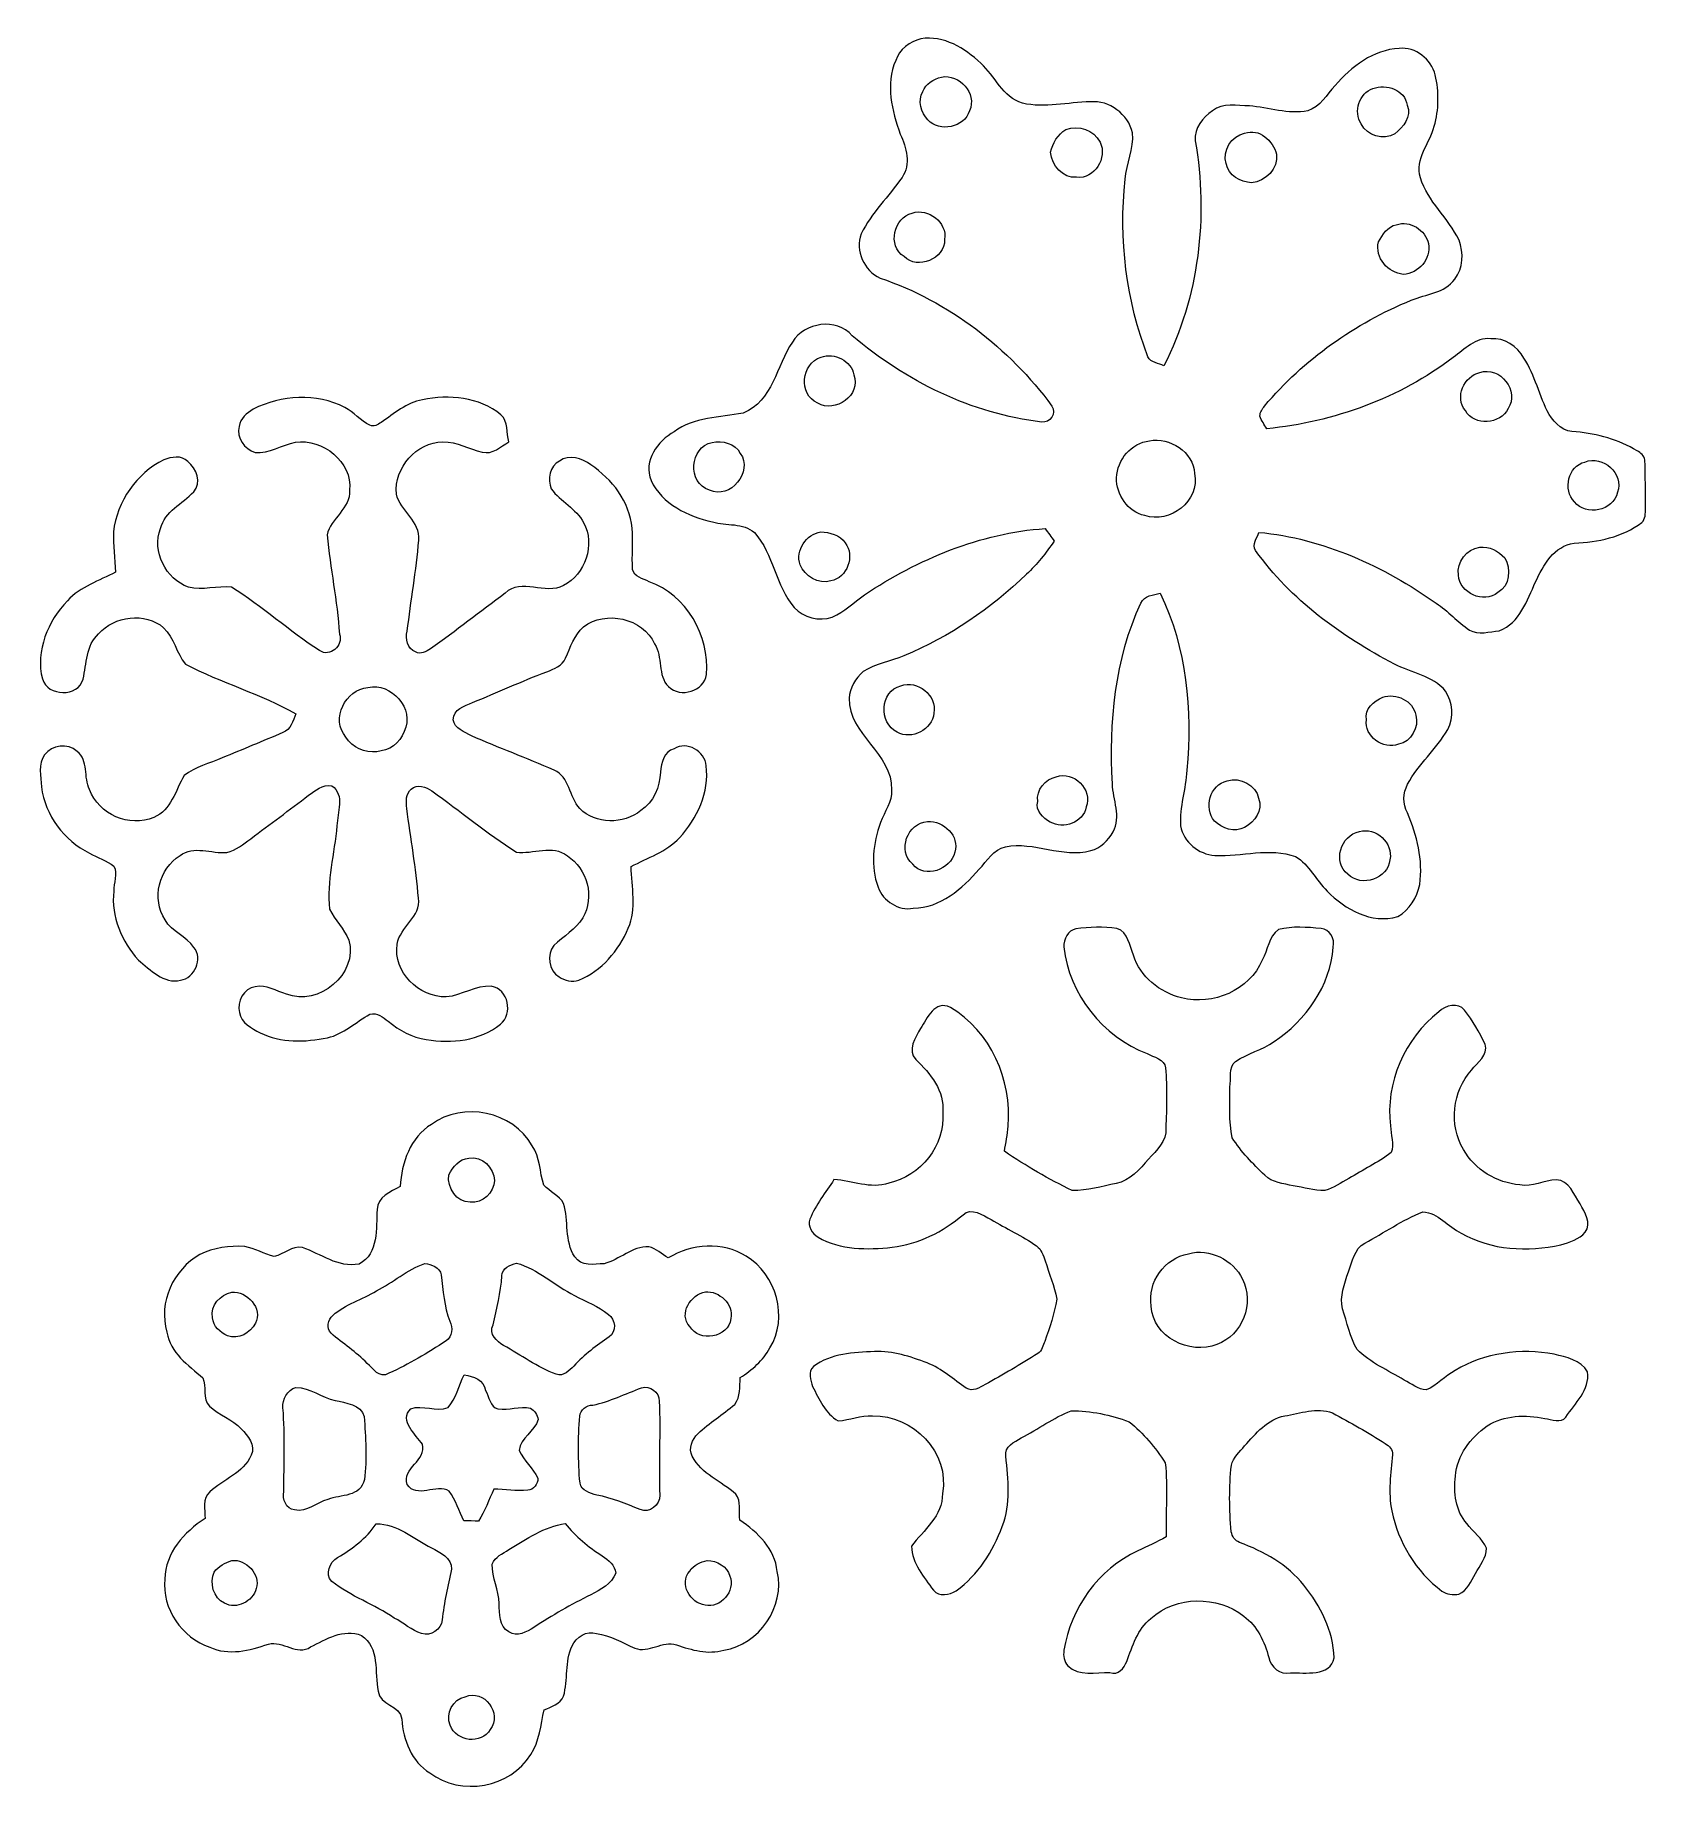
# Model space of a CAD drawing. Header units: centimetres. Extents: x -14.7 to 14.6, y -16 to 15.9.
import ezdxf

# ---------------------------------------------------------------- set-up
doc = ezdxf.new("R2010")
doc.units = ezdxf.units.CM
doc.header["$MEASUREMENT"] = 0
doc.layers.add('Layer 1', color=7, linetype='Continuous')

msp = doc.modelspace()

# ---------------------------------------------------------------- linework, layer by layer
at = {"layer": 'Layer 1', "color": 253, "lineweight": 9}
for points, knots in [([(1.41634, 15.84758), (1.83015, 15.91214), (2.21397, 15.67895), (2.50219, 15.40485), (2.50219, 15.40485), (2.76572, 15.17307), (2.89695, 14.78678), (3.25749, 14.67812), (3.25749, 14.67812), (3.6646, 14.5857), (4.07982, 14.69647), (4.48905, 14.70352), (4.48905, 14.70352), (4.83864, 14.73633), (5.1766, 14.4781), (5.25775, 14.14049), (5.25775, 14.14049), (5.28068, 13.85156), (5.14556, 13.58416), (5.12263, 13.29982), (5.12263, 13.29982), (5.00303, 12.21185), (5.14239, 11.09813), (5.53715, 10.0779), (5.53715, 10.0779), (5.58477, 9.96536), (5.73612, 9.96501), (5.82572, 9.91174), (5.82572, 9.91174), (6.46213, 11.15881), (6.63464, 12.62531), (6.39405, 13.99832), (6.39405, 13.99832), (6.37747, 14.22586), (6.52669, 14.42306), (6.70802, 14.54089), (6.70802, 14.54089), (6.89217, 14.69717), (7.15675, 14.62697), (7.37653, 14.62838), (7.37653, 14.62838), (7.7286, 14.60369), (8.08068, 14.4654), (8.43557, 14.54301), (8.43557, 14.54301), (8.6677, 14.6051), (8.77705, 14.83723), (8.93227, 14.99774), (8.93227, 14.99774), (9.2272, 15.3417), (9.6262, 15.64791), (10.09539, 15.67401), (10.09539, 15.67401), (10.3949, 15.70365), (10.67606, 15.4754), (10.75085, 15.19071), (10.75085, 15.19071), (10.81964, 14.88697), (10.81929, 14.561), (10.73145, 14.26149), (10.73145, 14.26149), (10.64996, 13.94787), (10.37444, 13.67341), (10.48239, 13.32734), (10.48239, 13.32734), (10.6108, 12.89271), (10.98862, 12.59744), (11.18124, 12.19598), (11.18124, 12.19598), (11.26379, 11.9635), (11.26661, 11.68551), (11.10328, 11.48654), (11.10328, 11.48654), (10.92195, 11.23148), (10.58434, 11.21596), (10.31552, 11.10625), (10.31552, 11.10625), (9.29423, 10.68362), (8.36466, 10.03204), (7.65135, 9.18502), (7.65135, 9.18502), (7.6143, 9.13034), (7.56597, 9.07213), (7.5688, 9.00263), (7.5688, 9.00263), (7.59702, 8.91903), (7.64888, 8.84635), (7.69439, 8.77121), (7.69439, 8.77121), (8.909, 8.89751), (10.10315, 9.32225), (11.07823, 10.06626), (11.07823, 10.06626), (11.28637, 10.20808), (11.47687, 10.43668), (11.75697, 10.40493), (11.75697, 10.40493), (12.0085, 10.43033), (12.23464, 10.26346), (12.3574, 10.05603), (12.3574, 10.05603), (12.56554, 9.74135), (12.63433, 9.36106), (12.81707, 9.03333), (12.81707, 9.03333), (12.91797, 8.85658), (13.0933, 8.70806), (13.3099, 8.71618), (13.3099, 8.71618), (13.6969, 8.68196), (14.07719, 8.56978), (14.41374, 8.37328), (14.41374, 8.37328), (14.47336, 8.33271), (14.54745, 8.28685), (14.55485, 8.20712), (14.55485, 8.20712), (14.56403, 7.91326), (14.56438, 7.61904), (14.5672, 7.32482), (14.5672, 7.32482), (14.5605, 7.23839), (14.57073, 7.1315), (14.4977, 7.06906), (14.4977, 7.06906), (14.14704, 6.80659), (13.70254, 6.71487), (13.27286, 6.69582), (13.27286, 6.69582), (12.90244, 6.64855), (12.71335, 6.29718), (12.57083, 5.99309), (12.57083, 5.99309), (12.41526, 5.6576), (12.28896, 5.2512), (11.90973, 5.10585), (11.90973, 5.10585), (11.73475, 5.08715), (11.53508, 5.03212), (11.36998, 5.1182), (11.36998, 5.1182), (11.15655, 5.26601), (10.98298, 5.46321), (10.76708, 5.6075), (10.76708, 5.6075), (9.81564, 6.27566), (8.7192, 6.78437), (7.54975, 6.89267), (7.54975, 6.89267), (7.51729, 6.79001), (7.41463, 6.67077), (7.49013, 6.56529), (7.49013, 6.56529), (8.12442, 5.66571), (9.04446, 5.00884), (10.00967, 4.5019), (10.00967, 4.5019), (10.31764, 4.3375), (10.70358, 4.29764), (10.93641, 4.01436), (10.93641, 4.01436), (11.06412, 3.81257), (11.09834, 3.53211), (10.97875, 3.31868), (10.97875, 3.31868), (10.77414, 2.95779), (10.44111, 2.69003), (10.2485, 2.32173), (10.2485, 2.32173), (10.16101, 2.16333), (10.15677, 1.96225), (10.24425, 1.80209), (10.24425, 1.80209), (10.42136, 1.39569), (10.53107, 0.94837), (10.46969, 0.50316), (10.46969, 0.50316), (10.42347, 0.27033), (10.28235, 0.03961), (10.07139, -0.0761), (10.07139, -0.0761), (9.58739, -0.21933), (9.1189, 0.05196), (8.78835, 0.38392), (8.78835, 0.38392), (8.58727, 0.58289), (8.46238, 0.85947), (8.21685, 1.01045), (8.21685, 1.01045), (7.7413, 1.18049), (7.2386, 1.00763), (6.75141, 1.03056), (6.75141, 1.03056), (6.4579, 1.05102), (6.17638, 1.27045), (6.12982, 1.5682), (6.12982, 1.5682), (6.10512, 1.91004), (6.22471, 2.23883), (6.24341, 2.57749), (6.24341, 2.57749), (6.34113, 3.66299), (6.24094, 4.79682), (5.75975, 5.78777), (5.75975, 5.78777), (5.63663, 5.7599), (5.46695, 5.7465), (5.40874, 5.61032), (5.40874, 5.61032), (4.93495, 4.59185), (4.83053, 3.44003), (4.89014, 2.3309), (4.89014, 2.3309), (4.90708, 2.04021), (5.05207, 1.73859), (4.90215, 1.45813), (4.90215, 1.45813), (4.81641, 1.30255), (4.67883, 1.16109), (4.49998, 1.12017), (4.49998, 1.12017), (3.98281, 0.97906), (3.4681, 1.29303), (2.94916, 1.18825), (2.94916, 1.18825), (2.73185, 1.14592), (2.61543, 0.92755), (2.47326, 0.78115), (2.47326, 0.78115), (2.16989, 0.42731), (1.77053, 0.0823), (1.27841, 0.07206), (1.27841, 0.07206), (1.00888, 0.02197), (0.73195, 0.20577), (0.63811, 0.45448), (0.63811, 0.45448), (0.49771, 0.83265), (0.54675, 1.25563), (0.68398, 1.62711), (0.68398, 1.62711), (0.757, 1.82396), (0.89458, 2.00247), (0.88471, 2.2233), (0.88471, 2.2233), (0.90058, 2.88053), (0.09978, 3.22378), (0.1153, 3.88207), (0.1153, 3.88207), (0.12482, 4.06904), (0.22889, 4.24754), (0.37, 4.36678), (0.37, 4.36678), (0.59472, 4.51071), (0.86495, 4.54705), (1.1066, 4.65253), (1.1066, 4.65253), (1.93528, 4.99508), (2.68634, 5.51366), (3.33298, 6.13208), (3.33298, 6.13208), (3.5256, 6.31094), (3.68717, 6.51978), (3.83605, 6.73568), (3.83605, 6.73568), (3.78031, 6.81047), (3.72492, 6.88561), (3.67165, 6.96217), (3.67165, 6.96217), (2.49055, 6.88244), (1.36907, 6.40513), (0.38976, 5.75849), (0.38976, 5.75849), (0.19608, 5.62302), (0.02605, 5.45157), (-0.19197, 5.3535), (-0.19197, 5.3535), (-0.43292, 5.27765), (-0.71197, 5.3401), (-0.8813, 5.5306), (-0.8813, 5.5306), (-1.22843, 5.9243), (-1.25172, 6.49756), (-1.6052, 6.88773), (-1.6052, 6.88773), (-1.81052, 7.07153), (-2.11814, 7.00909), (-2.36685, 7.08105), (-2.36685, 7.08105), (-2.80817, 7.18689), (-3.28125, 7.40032), (-3.48127, 7.83529), (-3.48127, 7.83529), (-3.62521, 8.19266), (-3.36415, 8.54861), (-3.06252, 8.719), (-3.06252, 8.719), (-2.69881, 8.9857), (-2.23456, 8.97441), (-1.81193, 9.05731), (-1.81193, 9.05731), (-1.26759, 9.27463), (-1.20727, 9.91174), (-0.91622, 10.34636), (-0.91622, 10.34636), (-0.6968, 10.70479), (-0.11507, 10.79192), (0.16963, 10.46066), (0.16963, 10.46066), (1.14047, 9.63728), (2.33639, 9.03968), (3.61062, 8.89433), (3.61062, 8.89433), (3.7542, 8.87316), (3.8879, 9.05026), (3.79442, 9.18396), (3.79442, 9.18396), (3.01513, 10.24053), (1.92364, 11.08191), (0.67551, 11.507), (0.67551, 11.507), (0.38341, 11.63718), (0.21796, 12.00548), (0.33437, 12.3071), (0.33437, 12.3071), (0.51464, 12.6934), (0.83743, 12.98444), (1.07415, 13.33263), (1.07415, 13.33263), (1.23643, 13.5697), (1.15634, 13.87661), (1.04028, 14.11685), (1.04028, 14.11685), (0.89388, 14.53736), (0.76723, 15.02631), (0.9602, 15.45388), (0.9602, 15.45388), (1.01982, 15.66167), (1.21738, 15.7929), (1.41634, 15.84758), (1.41634, 15.84758), (1.41634, 15.84758), (1.41634, 15.84758), (1.41634, 15.84758)], [0, 0, 0, 0, 0.01149425, 0.01149425, 0.01149425, 0.01149425, 0.02298851, 0.02298851, 0.02298851, 0.02298851, 0.03448276, 0.03448276, 0.03448276, 0.03448276, 0.04597701, 0.04597701, 0.04597701, 0.04597701, 0.05747126, 0.05747126, 0.05747126, 0.05747126, 0.06896552, 0.06896552, 0.06896552, 0.06896552, 0.08045977, 0.08045977, 0.08045977, 0.08045977, 0.09195402, 0.09195402, 0.09195402, 0.09195402, 0.10344828, 0.10344828, 0.10344828, 0.10344828, 0.11494253, 0.11494253, 0.11494253, 0.11494253, 0.12643678, 0.12643678, 0.12643678, 0.12643678, 0.13793103, 0.13793103, 0.13793103, 0.13793103, 0.14942529, 0.14942529, 0.14942529, 0.14942529, 0.16091954, 0.16091954, 0.16091954, 0.16091954, 0.17241379, 0.17241379, 0.17241379, 0.17241379, 0.18390805, 0.18390805, 0.18390805, 0.18390805, 0.1954023, 0.1954023, 0.1954023, 0.1954023, 0.20689655, 0.20689655, 0.20689655, 0.20689655, 0.2183908, 0.2183908, 0.2183908, 0.2183908, 0.22988506, 0.22988506, 0.22988506, 0.22988506, 0.24137931, 0.24137931, 0.24137931, 0.24137931, 0.25287356, 0.25287356, 0.25287356, 0.25287356, 0.26436782, 0.26436782, 0.26436782, 0.26436782, 0.27586207, 0.27586207, 0.27586207, 0.27586207, 0.28735632, 0.28735632, 0.28735632, 0.28735632, 0.29885057, 0.29885057, 0.29885057, 0.29885057, 0.31034483, 0.31034483, 0.31034483, 0.31034483, 0.32183908, 0.32183908, 0.32183908, 0.32183908, 0.33333333, 0.33333333, 0.33333333, 0.33333333, 0.34482759, 0.34482759, 0.34482759, 0.34482759, 0.35632184, 0.35632184, 0.35632184, 0.35632184, 0.36781609, 0.36781609, 0.36781609, 0.36781609, 0.37931034, 0.37931034, 0.37931034, 0.37931034, 0.3908046, 0.3908046, 0.3908046, 0.3908046, 0.40229885, 0.40229885, 0.40229885, 0.40229885, 0.4137931, 0.4137931, 0.4137931, 0.4137931, 0.42528736, 0.42528736, 0.42528736, 0.42528736, 0.43678161, 0.43678161, 0.43678161, 0.43678161, 0.44827586, 0.44827586, 0.44827586, 0.44827586, 0.45977011, 0.45977011, 0.45977011, 0.45977011, 0.47126437, 0.47126437, 0.47126437, 0.47126437, 0.48275862, 0.48275862, 0.48275862, 0.48275862, 0.49425287, 0.49425287, 0.49425287, 0.49425287, 0.50574713, 0.50574713, 0.50574713, 0.50574713, 0.51724138, 0.51724138, 0.51724138, 0.51724138, 0.52873563, 0.52873563, 0.52873563, 0.52873563, 0.54022989, 0.54022989, 0.54022989, 0.54022989, 0.55172414, 0.55172414, 0.55172414, 0.55172414, 0.56321839, 0.56321839, 0.56321839, 0.56321839, 0.57471264, 0.57471264, 0.57471264, 0.57471264, 0.5862069, 0.5862069, 0.5862069, 0.5862069, 0.59770115, 0.59770115, 0.59770115, 0.59770115, 0.6091954, 0.6091954, 0.6091954, 0.6091954, 0.62068966, 0.62068966, 0.62068966, 0.62068966, 0.63218391, 0.63218391, 0.63218391, 0.63218391, 0.64367816, 0.64367816, 0.64367816, 0.64367816, 0.65517241, 0.65517241, 0.65517241, 0.65517241, 0.66666667, 0.66666667, 0.66666667, 0.66666667, 0.67816092, 0.67816092, 0.67816092, 0.67816092, 0.68965517, 0.68965517, 0.68965517, 0.68965517, 0.70114943, 0.70114943, 0.70114943, 0.70114943, 0.71264368, 0.71264368, 0.71264368, 0.71264368, 0.72413793, 0.72413793, 0.72413793, 0.72413793, 0.73563218, 0.73563218, 0.73563218, 0.73563218, 0.74712644, 0.74712644, 0.74712644, 0.74712644, 0.75862069, 0.75862069, 0.75862069, 0.75862069, 0.77011494, 0.77011494, 0.77011494, 0.77011494, 0.7816092, 0.7816092, 0.7816092, 0.7816092, 0.79310345, 0.79310345, 0.79310345, 0.79310345, 0.8045977, 0.8045977, 0.8045977, 0.8045977, 0.81609195, 0.81609195, 0.81609195, 0.81609195, 0.82758621, 0.82758621, 0.82758621, 0.82758621, 0.83908046, 0.83908046, 0.83908046, 0.83908046, 0.85057471, 0.85057471, 0.85057471, 0.85057471, 0.86206897, 0.86206897, 0.86206897, 0.86206897, 0.87356322, 0.87356322, 0.87356322, 0.87356322, 0.88505747, 0.88505747, 0.88505747, 0.88505747, 0.89655172, 0.89655172, 0.89655172, 0.89655172, 0.90804598, 0.90804598, 0.90804598, 0.90804598, 0.91954023, 0.91954023, 0.91954023, 0.91954023, 0.93103448, 0.93103448, 0.93103448, 0.93103448, 0.94252874, 0.94252874, 0.94252874, 0.94252874, 0.95402299, 0.95402299, 0.95402299, 0.95402299, 0.96551724, 0.96551724, 0.96551724, 0.96551724, 0.97701149, 0.97701149, 0.97701149, 0.97701149, 1, 1, 1, 1]), ([(1.78782, 15.15402), (1.64812, 15.11204), (1.50313, 15.03584), (1.45091, 14.89014), (1.45091, 14.89014), (1.35214, 14.72786), (1.41881, 14.50632), (1.5437, 14.3765), (1.5437, 14.3765), (1.75607, 14.1479), (2.20163, 14.23256), (2.29794, 14.5416), (2.29794, 14.5416), (2.44046, 14.85733), (2.11237, 15.21717), (1.78782, 15.15402), (1.78782, 15.15402), (1.78782, 15.15402), (1.78782, 15.15402), (1.78782, 15.15402)], [0, 0, 0, 0, 0.16666667, 0.16666667, 0.16666667, 0.16666667, 0.33333333, 0.33333333, 0.33333333, 0.33333333, 0.5, 0.5, 0.5, 0.5, 0.66666667, 0.66666667, 0.66666667, 0.66666667, 1, 1, 1, 1]), ([(9.61808, 14.94729), (9.36726, 14.85628), (9.26213, 14.52784), (9.40818, 14.30241), (9.40818, 14.30241), (9.51154, 14.08228), (9.80929, 14.00714), (10.01778, 14.1232), (10.01778, 14.1232), (10.16842, 14.24138), (10.32646, 14.43612), (10.24109, 14.64179), (10.24109, 14.64179), (10.20087, 14.92895), (9.86325, 15.02808), (9.61808, 14.94729), (9.61808, 14.94729), (9.61808, 14.94729), (9.61808, 14.94729), (9.61808, 14.94729)], [0, 0, 0, 0, 0.16666667, 0.16666667, 0.16666667, 0.16666667, 0.33333333, 0.33333333, 0.33333333, 0.33333333, 0.5, 0.5, 0.5, 0.5, 0.66666667, 0.66666667, 0.66666667, 0.66666667, 1, 1, 1, 1]), ([(4.04771, 14.20328), (3.89954, 14.11685), (3.80641, 13.95105), (3.76937, 13.78771), (3.76937, 13.78771), (3.78348, 13.55241), (3.9948, 13.3157), (4.24174, 13.33404), (4.24174, 13.33404), (4.56665, 13.29171), (4.80654, 13.69176), (4.66825, 13.97292), (4.66825, 13.97292), (4.54831, 14.19517), (4.28726, 14.28548), (4.04771, 14.20328), (4.04771, 14.20328), (4.04771, 14.20328), (4.04771, 14.20328), (4.04771, 14.20328)], [0, 0, 0, 0, 0.16666667, 0.16666667, 0.16666667, 0.16666667, 0.33333333, 0.33333333, 0.33333333, 0.33333333, 0.5, 0.5, 0.5, 0.5, 0.66666667, 0.66666667, 0.66666667, 0.66666667, 1, 1, 1, 1]), ([(7.29151, 14.13238), (7.05515, 14.0904), (6.87806, 13.81488), (6.95849, 13.58275), (6.95849, 13.58275), (6.98707, 13.37002), (7.21778, 13.24196), (7.41851, 13.23561), (7.41851, 13.23561), (7.66652, 13.2596), (7.90782, 13.4935), (7.87007, 13.75385), (7.87007, 13.75385), (7.80339, 13.99303), (7.55962, 14.23539), (7.29151, 14.13238), (7.29151, 14.13238), (7.29151, 14.13238), (7.29151, 14.13238), (7.29151, 14.13238)], [0, 0, 0, 0, 0.16666667, 0.16666667, 0.16666667, 0.16666667, 0.33333333, 0.33333333, 0.33333333, 0.33333333, 0.5, 0.5, 0.5, 0.5, 0.66666667, 0.66666667, 0.66666667, 0.66666667, 1, 1, 1, 1]), ([(1.259, 12.68563), (0.92034, 12.60696), (0.80427, 12.0912), (1.10978, 11.89682), (1.10978, 11.89682), (1.3599, 11.64953), (1.85026, 11.85131), (1.84708, 12.20515), (1.84708, 12.20515), (1.89506, 12.52018), (1.55216, 12.78194), (1.259, 12.68563), (1.259, 12.68563), (1.259, 12.68563), (1.259, 12.68563), (1.259, 12.68563)], [0, 0, 0, 0, 0.2, 0.2, 0.2, 0.2, 0.4, 0.4, 0.4, 0.4, 0.6, 0.6, 0.6, 0.6, 1, 1, 1, 1]), ([(10.04318, 12.47397), (9.88584, 12.44328), (9.79024, 12.29299), (9.72145, 12.16105), (9.72145, 12.16105), (9.64666, 11.87813), (9.89572, 11.59626), (10.17089, 11.57368), (10.17089, 11.57368), (10.44358, 11.58991), (10.68241, 11.8499), (10.62597, 12.13072), (10.62597, 12.13072), (10.56952, 12.38119), (10.29258, 12.55722), (10.04318, 12.47397), (10.04318, 12.47397), (10.04318, 12.47397), (10.04318, 12.47397), (10.04318, 12.47397)], [0, 0, 0, 0, 0.16666667, 0.16666667, 0.16666667, 0.16666667, 0.33333333, 0.33333333, 0.33333333, 0.33333333, 0.5, 0.5, 0.5, 0.5, 0.66666667, 0.66666667, 0.66666667, 0.66666667, 1, 1, 1, 1]), ([(-0.39658, 10.07155), (-0.75642, 9.95408), (-0.81639, 9.40304), (-0.4562, 9.23617), (-0.4562, 9.23617), (-0.14329, 9.04567), (0.33861, 9.38857), (0.20067, 9.75017), (0.20067, 9.75017), (0.15728, 10.01087), (-0.15599, 10.15833), (-0.39658, 10.07155), (-0.39658, 10.07155), (-0.39658, 10.07155), (-0.39658, 10.07155), (-0.39658, 10.07155)], [0, 0, 0, 0, 0.2, 0.2, 0.2, 0.2, 0.4, 0.4, 0.4, 0.4, 0.6, 0.6, 0.6, 0.6, 1, 1, 1, 1]), ([(11.56048, 9.79145), (11.2712, 9.729), (11.09657, 9.34306), (11.29907, 9.10176), (11.29907, 9.10176), (11.45711, 8.81284), (11.93266, 8.84882), (12.07306, 9.13916), (12.07306, 9.13916), (12.2879, 9.45066), (11.92243, 9.92056), (11.56048, 9.79145), (11.56048, 9.79145), (11.56048, 9.79145), (11.56048, 9.79145), (11.56048, 9.79145)], [0, 0, 0, 0, 0.2, 0.2, 0.2, 0.2, 0.4, 0.4, 0.4, 0.4, 0.6, 0.6, 0.6, 0.6, 1, 1, 1, 1]), ([(-10.69946, 9.12646), (-10.19004, 9.39034), (-9.5554, 9.42667), (-9.03928, 9.15891), (-9.03928, 9.15891), (-8.87172, 9.07425), (-8.75423, 8.9162), (-8.58385, 8.83648), (-8.58385, 8.83648), (-8.51294, 8.8012), (-8.43956, 8.84847), (-8.3803, 8.88481), (-8.3803, 8.88481), (-8.1457, 9.04461), (-7.91957, 9.24887), (-7.63029, 9.29579), (-7.63029, 9.29579), (-7.14452, 9.40057), (-6.60194, 9.34941), (-6.20472, 9.02698), (-6.20472, 9.02698), (-6.06819, 8.90386), (-6.11229, 8.69184), (-6.06184, 8.53238), (-6.06184, 8.53238), (-6.21318, 8.45301), (-6.35429, 8.29673), (-6.54444, 8.34929), (-6.54444, 8.34929), (-6.78645, 8.39656), (-7.0027, 8.54861), (-7.25811, 8.53273), (-7.25811, 8.53273), (-7.74177, 8.53132), (-8.14535, 8.06389), (-8.103, 7.58694), (-8.103, 7.58694), (-8.03175, 7.27579), (-7.66275, 7.09375), (-7.69661, 6.75156), (-7.69661, 6.75156), (-7.74106, 6.19805), (-7.84196, 5.65089), (-7.90475, 5.0995), (-7.90475, 5.0995), (-7.94709, 4.96051), (-7.89946, 4.77812), (-7.75412, 4.72309), (-7.75412, 4.72309), (-7.66275, 4.66982), (-7.56185, 4.72838), (-7.48318, 4.77741), (-7.48318, 4.77741), (-7.02387, 5.10338), (-6.58289, 5.4544), (-6.12957, 5.78812), (-6.12957, 5.78812), (-5.83712, 6.08058), (-5.39862, 5.74226), (-5.07124, 5.92818), (-5.07124, 5.92818), (-4.67084, 6.12926), (-4.49198, 6.67324), (-4.70471, 7.06906), (-4.70471, 7.06906), (-4.84335, 7.32623), (-5.11992, 7.45535), (-5.2942, 7.67936), (-5.2942, 7.67936), (-5.36052, 7.85328), (-5.32842, 8.09882), (-5.14109, 8.18525), (-5.14109, 8.18525), (-4.96929, 8.31825), (-4.73011, 8.23499), (-4.57524, 8.11716), (-4.57524, 8.11716), (-4.18647, 7.86069), (-3.87039, 7.44583), (-3.82347, 6.97169), (-3.82347, 6.97169), (-3.80301, 6.72193), (-3.83299, 6.4704), (-3.81641, 6.22063), (-3.81641, 6.22063), (-3.78713, 6.08234), (-3.62662, 6.05059), (-3.51726, 5.99697), (-3.51726, 5.99697), (-2.83569, 5.76096), (-2.42047, 5.01801), (-2.47233, 4.31633), (-2.47233, 4.31633), (-2.52348, 4.0066), (-2.94258, 3.88277), (-3.16554, 4.09338), (-3.16554, 4.09338), (-3.36909, 4.29728), (-3.26467, 4.63172), (-3.41601, 4.86737), (-3.41601, 4.86737), (-3.6305, 5.34115), (-4.3036, 5.48579), (-4.70964, 5.17852), (-4.70964, 5.17852), (-4.87086, 5.02471), (-4.94565, 4.81199), (-5.03173, 4.61302), (-5.03173, 4.61302), (-5.08994, 4.4712), (-5.2441, 4.41582), (-5.37463, 4.36149), (-5.37463, 4.36149), (-5.83077, 4.1918), (-6.27174, 3.98613), (-6.7233, 3.80622), (-6.7233, 3.80622), (-6.86371, 3.74342), (-7.0722, 3.68275), (-7.0722, 3.4933), (-7.0722, 3.4933), (-7.04821, 3.32962), (-6.86265, 3.27352), (-6.73988, 3.2005), (-6.73988, 3.2005), (-6.24458, 2.9846), (-5.73799, 2.79516), (-5.24234, 2.57961), (-5.24234, 2.57961), (-4.95659, 2.46425), (-4.96682, 2.08678), (-4.77597, 1.88217), (-4.77597, 1.88217), (-4.4881, 1.59113), (-3.98081, 1.59218), (-3.66754, 1.84336), (-3.66754, 1.84336), (-3.43329, 1.99259), (-3.32182, 2.27375), (-3.30982, 2.54292), (-3.30982, 2.54292), (-3.29289, 2.7119), (-3.25585, 2.91545), (-3.06041, 2.96625), (-3.06041, 2.96625), (-2.83463, 3.11548), (-2.50161, 2.91757), (-2.48009, 2.65969), (-2.48009, 2.65969), (-2.42117, 2.1778), (-2.64342, 1.70049), (-2.96375, 1.35265), (-2.96375, 1.35265), (-3.20469, 1.09653), (-3.54266, 0.9907), (-3.84357, 0.82913), (-3.84357, 0.82913), (-3.82805, 0.45871), (-3.74268, 0.0643), (-3.89473, -0.28777), (-3.89473, -0.28777), (-4.06794, -0.69452), (-4.3738, -1.06459), (-4.79219, -1.23145), (-4.79219, -1.23145), (-4.91179, -1.27837), (-5.0469, -1.23886), (-5.15132, -1.17359), (-5.15132, -1.17359), (-5.33971, -1.06176), (-5.37992, -0.76684), (-5.24551, -0.60033), (-5.24551, -0.60033), (-5.07018, -0.43417), (-4.8497, -0.31423), (-4.71917, -0.10291), (-4.71917, -0.10291), (-4.50256, 0.27244), (-4.63415, 0.7942), (-4.99963, 1.02386), (-4.99963, 1.02386), (-5.26739, 1.238), (-5.62475, 1.0482), (-5.92496, 1.09124), (-5.92496, 1.09124), (-6.45589, 1.43238), (-6.9459, 1.83419), (-7.45814, 2.20214), (-7.45814, 2.20214), (-7.56185, 2.27904), (-7.72519, 2.32843), (-7.83208, 2.23389), (-7.83208, 2.23389), (-7.93968, 2.15169), (-7.92169, 2.00423), (-7.91357, 1.88323), (-7.91357, 1.88323), (-7.84372, 1.34171), (-7.74671, 0.80302), (-7.70261, 0.25833), (-7.70261, 0.25833), (-7.64617, -0.0828), (-8.04022, -0.26237), (-8.08784, -0.57846), (-8.08784, -0.57846), (-8.16934, -1.08752), (-7.68921, -1.53872), (-7.19743, -1.53731), (-7.19743, -1.53731), (-6.91556, -1.5105), (-6.67003, -1.32282), (-6.38075, -1.34293), (-6.38075, -1.34293), (-6.06749, -1.38985), (-5.97964, -1.84634), (-6.21601, -2.02908), (-6.21601, -2.02908), (-6.58501, -2.33141), (-7.10254, -2.38891), (-7.55938, -2.30777), (-7.55938, -2.30777), (-7.81691, -2.2725), (-8.05116, -2.14232), (-8.24906, -1.97863), (-8.24906, -1.97863), (-8.34467, -1.9049), (-8.44661, -1.80718), (-8.58279, -1.85057), (-8.58279, -1.85057), (-8.84138, -1.98745), (-9.05939, -2.21323), (-9.35326, -2.27567), (-9.35326, -2.27567), (-9.75542, -2.35681), (-10.19922, -2.37904), (-10.57387, -2.18536), (-10.57387, -2.18536), (-10.72556, -2.10634), (-10.92418, -2.00897), (-10.94711, -1.81882), (-10.94711, -1.81882), (-11.00673, -1.62233), (-10.87091, -1.38138), (-10.66524, -1.35316), (-10.66524, -1.35316), (-10.45992, -1.30342), (-10.28565, -1.43712), (-10.09515, -1.48439), (-10.09515, -1.48439), (-9.51906, -1.71934), (-8.79128, -1.11927), (-8.9645, -0.50437), (-8.9645, -0.50437), (-9.05446, -0.30223), (-9.21673, -0.14137), (-9.31621, 0.05548), (-9.31621, 0.05548), (-9.36631, 0.56454), (-9.22978, 1.06549), (-9.18075, 1.56925), (-9.18075, 1.56925), (-9.17756, 1.81091), (-9.0287, 2.12382), (-9.2767, 2.29633), (-9.2767, 2.29633), (-9.44463, 2.32914), (-9.56775, 2.20214), (-9.69757, 2.12311), (-9.69757, 2.12311), (-10.04259, 1.855), (-10.39572, 1.59783), (-10.74497, 1.33501), (-10.74497, 1.33501), (-10.88079, 1.23941), (-11.01308, 1.12475), (-11.17853, 1.08418), (-11.17853, 1.08418), (-11.45758, 1.06196), (-11.78143, 1.21683), (-12.02837, 1.03197), (-12.02837, 1.03197), (-12.40831, 0.79314), (-12.55331, 0.24281), (-12.29719, -0.13678), (-12.29719, -0.13678), (-12.18183, -0.35938), (-11.91478, -0.43382), (-11.77719, -0.63667), (-11.77719, -0.63667), (-11.60821, -0.8381), (-11.75991, -1.19688), (-12.01955, -1.23321), (-12.01955, -1.23321), (-12.32435, -1.3073), (-12.56918, -1.03777), (-12.78473, -0.86879), (-12.78473, -0.86879), (-13.08776, -0.53154), (-13.2832, -0.07716), (-13.23205, 0.38286), (-13.23205, 0.38286), (-13.23805, 0.53173), (-13.15585, 0.69578), (-13.22887, 0.83689), (-13.22887, 0.83689), (-13.36222, 0.93955), (-13.52697, 0.99176), (-13.67337, 1.07254), (-13.67337, 1.07254), (-14.13269, 1.30255), (-14.47877, 1.7594), (-14.54368, 2.27305), (-14.54368, 2.27305), (-14.5532, 2.46249), (-14.616, 2.69003), (-14.48617, 2.85442), (-14.48617, 2.85442), (-14.35388, 3.03716), (-14.06707, 3.07597), (-13.89845, 2.91969), (-13.89845, 2.91969), (-13.68431, 2.75459), (-13.78168, 2.44838), (-13.6702, 2.22648), (-13.6702, 2.22648), (-13.50581, 1.77387), (-12.94842, 1.53503), (-12.50427, 1.7206), (-12.50427, 1.7206), (-12.18606, 1.85395), (-12.11092, 2.21096), (-11.95499, 2.48083), (-11.95499, 2.48083), (-11.74932, 2.635), (-11.49674, 2.70202), (-11.26284, 2.80186), (-11.26284, 2.80186), (-10.89596, 2.95426), (-10.52695, 3.10243), (-10.16253, 3.26082), (-10.16253, 3.26082), (-10.02001, 3.31233), (-9.97697, 3.47567), (-9.92546, 3.59914), (-9.92546, 3.59914), (-10.56505, 3.9632), (-11.28119, 4.16288), (-11.93242, 4.50013), (-11.93242, 4.50013), (-12.09434, 4.70016), (-12.13632, 4.98061), (-12.32647, 5.163), (-12.32647, 5.163), (-12.66443, 5.4484), (-13.22041, 5.37855), (-13.50686, 5.05117), (-13.50686, 5.05117), (-13.73723, 4.8448), (-13.72488, 4.50754), (-13.78838, 4.23202), (-13.78838, 4.23202), (-13.87481, 3.89723), (-14.43044, 3.91135), (-14.52674, 4.23237), (-14.52674, 4.23237), (-14.65692, 4.74249), (-14.42444, 5.28295), (-14.07237, 5.6516), (-14.07237, 5.6516), (-13.83706, 5.90807), (-13.49734, 6.01425), (-13.19748, 6.17089), (-13.19748, 6.17089), (-13.21018, 6.41536), (-13.24828, 6.65878), (-13.23628, 6.90396), (-13.23628, 6.90396), (-13.17455, 7.45112), (-12.8193, 7.96406), (-12.32365, 8.20571), (-12.32365, 8.20571), (-12.18465, 8.2611), (-12.00191, 8.2992), (-11.88797, 8.17643), (-11.88797, 8.17643), (-11.72781, 8.0586), (-11.62691, 7.78943), (-11.77896, 7.62751), (-11.77896, 7.62751), (-11.98569, 7.41655), (-12.30248, 7.2705), (-12.38468, 6.96287), (-12.38468, 6.96287), (-12.54413, 6.5473), (-12.2859, 6.04741), (-11.87738, 5.89537), (-11.87738, 5.89537), (-11.6195, 5.82869), (-11.35174, 5.92923), (-11.09457, 5.89643), (-11.09457, 5.89643), (-10.53612, 5.55176), (-10.05035, 5.10126), (-9.49719, 4.74884), (-9.49719, 4.74884), (-9.31657, 4.61866), (-9.05728, 4.83527), (-9.13559, 5.04623), (-9.13559, 5.04623), (-9.17581, 5.64948), (-9.30281, 6.24462), (-9.35996, 6.84575), (-9.35996, 6.84575), (-9.29752, 7.14773), (-8.93309, 7.32694), (-8.95074, 7.65714), (-8.95074, 7.65714), (-8.89359, 8.1722), (-9.4471, 8.59659), (-9.93358, 8.52991), (-9.93358, 8.52991), (-10.18087, 8.47876), (-10.40806, 8.32354), (-10.66771, 8.34082), (-10.66771, 8.34082), (-10.8575, 8.40221), (-11.01131, 8.61281), (-10.95699, 8.81566), (-10.95699, 8.81566), (-10.93794, 8.95889), (-10.81764, 9.05837), (-10.69946, 9.12646), (-10.69946, 9.12646), (-10.69946, 9.12646), (-10.69946, 9.12646), (-10.69946, 9.12646)], [0, 0, 0, 0, 0.00909091, 0.00909091, 0.00909091, 0.00909091, 0.01818182, 0.01818182, 0.01818182, 0.01818182, 0.02727273, 0.02727273, 0.02727273, 0.02727273, 0.03636364, 0.03636364, 0.03636364, 0.03636364, 0.04545455, 0.04545455, 0.04545455, 0.04545455, 0.05454545, 0.05454545, 0.05454545, 0.05454545, 0.06363636, 0.06363636, 0.06363636, 0.06363636, 0.07272727, 0.07272727, 0.07272727, 0.07272727, 0.08181818, 0.08181818, 0.08181818, 0.08181818, 0.09090909, 0.09090909, 0.09090909, 0.09090909, 0.1, 0.1, 0.1, 0.1, 0.10909091, 0.10909091, 0.10909091, 0.10909091, 0.11818182, 0.11818182, 0.11818182, 0.11818182, 0.12727273, 0.12727273, 0.12727273, 0.12727273, 0.13636364, 0.13636364, 0.13636364, 0.13636364, 0.14545455, 0.14545455, 0.14545455, 0.14545455, 0.15454545, 0.15454545, 0.15454545, 0.15454545, 0.16363636, 0.16363636, 0.16363636, 0.16363636, 0.17272727, 0.17272727, 0.17272727, 0.17272727, 0.18181818, 0.18181818, 0.18181818, 0.18181818, 0.19090909, 0.19090909, 0.19090909, 0.19090909, 0.2, 0.2, 0.2, 0.2, 0.20909091, 0.20909091, 0.20909091, 0.20909091, 0.21818182, 0.21818182, 0.21818182, 0.21818182, 0.22727273, 0.22727273, 0.22727273, 0.22727273, 0.23636364, 0.23636364, 0.23636364, 0.23636364, 0.24545455, 0.24545455, 0.24545455, 0.24545455, 0.25454545, 0.25454545, 0.25454545, 0.25454545, 0.26363636, 0.26363636, 0.26363636, 0.26363636, 0.27272727, 0.27272727, 0.27272727, 0.27272727, 0.28181818, 0.28181818, 0.28181818, 0.28181818, 0.29090909, 0.29090909, 0.29090909, 0.29090909, 0.3, 0.3, 0.3, 0.3, 0.30909091, 0.30909091, 0.30909091, 0.30909091, 0.31818182, 0.31818182, 0.31818182, 0.31818182, 0.32727273, 0.32727273, 0.32727273, 0.32727273, 0.33636364, 0.33636364, 0.33636364, 0.33636364, 0.34545455, 0.34545455, 0.34545455, 0.34545455, 0.35454545, 0.35454545, 0.35454545, 0.35454545, 0.36363636, 0.36363636, 0.36363636, 0.36363636, 0.37272727, 0.37272727, 0.37272727, 0.37272727, 0.38181818, 0.38181818, 0.38181818, 0.38181818, 0.39090909, 0.39090909, 0.39090909, 0.39090909, 0.4, 0.4, 0.4, 0.4, 0.40909091, 0.40909091, 0.40909091, 0.40909091, 0.41818182, 0.41818182, 0.41818182, 0.41818182, 0.42727273, 0.42727273, 0.42727273, 0.42727273, 0.43636364, 0.43636364, 0.43636364, 0.43636364, 0.44545455, 0.44545455, 0.44545455, 0.44545455, 0.45454545, 0.45454545, 0.45454545, 0.45454545, 0.46363636, 0.46363636, 0.46363636, 0.46363636, 0.47272727, 0.47272727, 0.47272727, 0.47272727, 0.48181818, 0.48181818, 0.48181818, 0.48181818, 0.49090909, 0.49090909, 0.49090909, 0.49090909, 0.5, 0.5, 0.5, 0.5, 0.50909091, 0.50909091, 0.50909091, 0.50909091, 0.51818182, 0.51818182, 0.51818182, 0.51818182, 0.52727273, 0.52727273, 0.52727273, 0.52727273, 0.53636364, 0.53636364, 0.53636364, 0.53636364, 0.54545455, 0.54545455, 0.54545455, 0.54545455, 0.55454545, 0.55454545, 0.55454545, 0.55454545, 0.56363636, 0.56363636, 0.56363636, 0.56363636, 0.57272727, 0.57272727, 0.57272727, 0.57272727, 0.58181818, 0.58181818, 0.58181818, 0.58181818, 0.59090909, 0.59090909, 0.59090909, 0.59090909, 0.6, 0.6, 0.6, 0.6, 0.60909091, 0.60909091, 0.60909091, 0.60909091, 0.61818182, 0.61818182, 0.61818182, 0.61818182, 0.62727273, 0.62727273, 0.62727273, 0.62727273, 0.63636364, 0.63636364, 0.63636364, 0.63636364, 0.64545455, 0.64545455, 0.64545455, 0.64545455, 0.65454545, 0.65454545, 0.65454545, 0.65454545, 0.66363636, 0.66363636, 0.66363636, 0.66363636, 0.67272727, 0.67272727, 0.67272727, 0.67272727, 0.68181818, 0.68181818, 0.68181818, 0.68181818, 0.69090909, 0.69090909, 0.69090909, 0.69090909, 0.7, 0.7, 0.7, 0.7, 0.70909091, 0.70909091, 0.70909091, 0.70909091, 0.71818182, 0.71818182, 0.71818182, 0.71818182, 0.72727273, 0.72727273, 0.72727273, 0.72727273, 0.73636364, 0.73636364, 0.73636364, 0.73636364, 0.74545455, 0.74545455, 0.74545455, 0.74545455, 0.75454545, 0.75454545, 0.75454545, 0.75454545, 0.76363636, 0.76363636, 0.76363636, 0.76363636, 0.77272727, 0.77272727, 0.77272727, 0.77272727, 0.78181818, 0.78181818, 0.78181818, 0.78181818, 0.79090909, 0.79090909, 0.79090909, 0.79090909, 0.8, 0.8, 0.8, 0.8, 0.80909091, 0.80909091, 0.80909091, 0.80909091, 0.81818182, 0.81818182, 0.81818182, 0.81818182, 0.82727273, 0.82727273, 0.82727273, 0.82727273, 0.83636364, 0.83636364, 0.83636364, 0.83636364, 0.84545455, 0.84545455, 0.84545455, 0.84545455, 0.85454545, 0.85454545, 0.85454545, 0.85454545, 0.86363636, 0.86363636, 0.86363636, 0.86363636, 0.87272727, 0.87272727, 0.87272727, 0.87272727, 0.88181818, 0.88181818, 0.88181818, 0.88181818, 0.89090909, 0.89090909, 0.89090909, 0.89090909, 0.9, 0.9, 0.9, 0.9, 0.90909091, 0.90909091, 0.90909091, 0.90909091, 0.91818182, 0.91818182, 0.91818182, 0.91818182, 0.92727273, 0.92727273, 0.92727273, 0.92727273, 0.93636364, 0.93636364, 0.93636364, 0.93636364, 0.94545455, 0.94545455, 0.94545455, 0.94545455, 0.95454545, 0.95454545, 0.95454545, 0.95454545, 0.96363636, 0.96363636, 0.96363636, 0.96363636, 0.97272727, 0.97272727, 0.97272727, 0.97272727, 0.98181818, 0.98181818, 0.98181818, 0.98181818, 1, 1, 1, 1]), ([(5.56396, 8.55425), (5.23728, 8.51545), (4.97411, 8.20994), (4.9667, 7.88362), (4.9667, 7.88362), (4.9593, 7.57318), (5.16884, 7.26767), (5.47718, 7.19782), (5.47718, 7.19782), (5.93649, 7.0426), (6.48577, 7.46135), (6.3824, 7.95982), (6.3824, 7.95982), (6.35983, 8.34894), (5.93155, 8.6294), (5.56396, 8.55425), (5.56396, 8.55425), (5.56396, 8.55425), (5.56396, 8.55425), (5.56396, 8.55425)], [0, 0, 0, 0, 0.16666667, 0.16666667, 0.16666667, 0.16666667, 0.33333333, 0.33333333, 0.33333333, 0.33333333, 0.5, 0.5, 0.5, 0.5, 0.66666667, 0.66666667, 0.66666667, 0.66666667, 1, 1, 1, 1]), ([(-2.37496, 8.52321), (-2.77677, 8.44983), (-2.83534, 7.78096), (-2.41906, 7.66102), (-2.41906, 7.66102), (-2.04688, 7.47722), (-1.62249, 7.9951), (-1.86096, 8.32636), (-1.86096, 8.32636), (-1.95657, 8.50557), (-2.18728, 8.56519), (-2.37496, 8.52321), (-2.37496, 8.52321), (-2.37496, 8.52321), (-2.37496, 8.52321), (-2.37496, 8.52321)], [0, 0, 0, 0, 0.2, 0.2, 0.2, 0.2, 0.4, 0.4, 0.4, 0.4, 0.6, 0.6, 0.6, 0.6, 1, 1, 1, 1]), ([(13.46512, 8.16867), (13.16032, 8.09846), (13.06543, 7.66384), (13.27462, 7.44618), (13.27462, 7.44618), (13.48382, 7.18301), (13.98406, 7.27861), (14.05638, 7.61904), (14.05638, 7.61904), (14.18056, 7.957), (13.79638, 8.30166), (13.46512, 8.16867), (13.46512, 8.16867), (13.46512, 8.16867), (13.46512, 8.16867), (13.46512, 8.16867)], [0, 0, 0, 0, 0.2, 0.2, 0.2, 0.2, 0.4, 0.4, 0.4, 0.4, 0.6, 0.6, 0.6, 0.6, 1, 1, 1, 1]), ([(-0.40258, 6.9022), (-0.66293, 6.85916), (-0.86507, 6.56459), (-0.77617, 6.306), (-0.77617, 6.306), (-0.68692, 6.09575), (-0.44844, 5.9444), (-0.21667, 6.01284), (-0.21667, 6.01284), (0.07367, 6.06258), (0.22783, 6.4704), (0.04298, 6.70252), (0.04298, 6.70252), (-0.05262, 6.84646), (-0.24136, 6.89549), (-0.40258, 6.9022), (-0.40258, 6.9022), (-0.40258, 6.9022), (-0.40258, 6.9022), (-0.40258, 6.9022)], [0, 0, 0, 0, 0.16666667, 0.16666667, 0.16666667, 0.16666667, 0.33333333, 0.33333333, 0.33333333, 0.33333333, 0.5, 0.5, 0.5, 0.5, 0.66666667, 0.66666667, 0.66666667, 0.66666667, 1, 1, 1, 1]), ([(11.5573, 6.6228), (11.31918, 6.59457), (11.13891, 6.35151), (11.1696, 6.11656), (11.1696, 6.11656), (11.19676, 5.79059), (11.62504, 5.5941), (11.88644, 5.79941), (11.88644, 5.79941), (12.1094, 5.92747), (12.12739, 6.22627), (12.01274, 6.43194), (12.01274, 6.43194), (11.8942, 6.54518), (11.7291, 6.64961), (11.5573, 6.6228), (11.5573, 6.6228), (11.5573, 6.6228), (11.5573, 6.6228), (11.5573, 6.6228)], [0, 0, 0, 0, 0.16666667, 0.16666667, 0.16666667, 0.16666667, 0.33333333, 0.33333333, 0.33333333, 0.33333333, 0.5, 0.5, 0.5, 0.5, 0.66666667, 0.66666667, 0.66666667, 0.66666667, 1, 1, 1, 1]), ([(-8.61806, 4.07715), (-9.02623, 4.0514), (-9.29964, 3.50212), (-9.01918, 3.17757), (-9.01918, 3.17757), (-8.78423, 2.77928), (-8.10619, 2.83643), (-7.96261, 3.28199), (-7.96261, 3.28199), (-7.76082, 3.68627), (-8.19332, 4.18122), (-8.61806, 4.07715)], [0, 0, 0, 0, 0.25, 0.25, 0.25, 0.25, 0.5, 0.5, 0.5, 0.5, 1, 1, 1, 1]), ([(1.05086, 4.10608), (0.66916, 4.01718), (0.64411, 3.4298), (0.98384, 3.26788), (0.98384, 3.26788), (1.24842, 3.12077), (1.62272, 3.31021), (1.65129, 3.6136), (1.65129, 3.6136), (1.70985, 3.93392), (1.35602, 4.22497), (1.05086, 4.10608), (1.05086, 4.10608), (1.05086, 4.10608), (1.05086, 4.10608), (1.05086, 4.10608)], [0, 0, 0, 0, 0.2, 0.2, 0.2, 0.2, 0.4, 0.4, 0.4, 0.4, 0.6, 0.6, 0.6, 0.6, 1, 1, 1, 1]), ([(9.79624, 3.90112), (9.63784, 3.8362), (9.45722, 3.6838), (9.49955, 3.49401), (9.49955, 3.49401), (9.45826, 3.19274), (9.80541, 2.94156), (10.08481, 3.04986), (10.08481, 3.04986), (10.31059, 3.08867), (10.4644, 3.36278), (10.3956, 3.57656), (10.3956, 3.57656), (10.35292, 3.83903), (10.03789, 3.98225), (9.79624, 3.90112), (9.79624, 3.90112), (9.79624, 3.90112), (9.79624, 3.90112), (9.79624, 3.90112)], [0, 0, 0, 0, 0.16666667, 0.16666667, 0.16666667, 0.16666667, 0.33333333, 0.33333333, 0.33333333, 0.33333333, 0.5, 0.5, 0.5, 0.5, 0.66666667, 0.66666667, 0.66666667, 0.66666667, 1, 1, 1, 1]), ([(3.86921, 2.45684), (3.67412, 2.4198), (3.50585, 2.21484), (3.53618, 2.01199), (3.53618, 2.01199), (3.49244, 1.83701), (3.63108, 1.71389), (3.76161, 1.63628), (3.76161, 1.63628), (4.00221, 1.49835), (4.36168, 1.62499), (4.41813, 1.91039), (4.41813, 1.91039), (4.53701, 2.22507), (4.19094, 2.57432), (3.86921, 2.45684), (3.86921, 2.45684), (3.86921, 2.45684), (3.86921, 2.45684), (3.86921, 2.45684)], [0, 0, 0, 0, 0.16666667, 0.16666667, 0.16666667, 0.16666667, 0.33333333, 0.33333333, 0.33333333, 0.33333333, 0.5, 0.5, 0.5, 0.5, 0.66666667, 0.66666667, 0.66666667, 0.66666667, 1, 1, 1, 1]), ([(6.97437, 2.38346), (6.65969, 2.32102), (6.54504, 1.89099), (6.7433, 1.65568), (6.7433, 1.65568), (6.88194, 1.51987), (7.10877, 1.4419), (7.28975, 1.53927), (7.28975, 1.53927), (7.47214, 1.64087), (7.63194, 1.8476), (7.54445, 2.06808), (7.54445, 2.06808), (7.50036, 2.31009), (7.20226, 2.45931), (6.97437, 2.38346), (6.97437, 2.38346), (6.97437, 2.38346), (6.97437, 2.38346), (6.97437, 2.38346)], [0, 0, 0, 0, 0.16666667, 0.16666667, 0.16666667, 0.16666667, 0.33333333, 0.33333333, 0.33333333, 0.33333333, 0.5, 0.5, 0.5, 0.5, 0.66666667, 0.66666667, 0.66666667, 0.66666667, 1, 1, 1, 1]), ([(1.53876, 1.6444), (1.17046, 1.63028), (0.98066, 1.11029), (1.26747, 0.87111), (1.26747, 0.87111), (1.48972, 0.59841), (1.95046, 0.7748), (2.03194, 1.08771), (2.03194, 1.08771), (2.12613, 1.37911), (1.82415, 1.66944), (1.53876, 1.6444), (1.53876, 1.6444), (1.53876, 1.6444), (1.53876, 1.6444), (1.53876, 1.6444)], [0, 0, 0, 0, 0.2, 0.2, 0.2, 0.2, 0.4, 0.4, 0.4, 0.4, 0.6, 0.6, 0.6, 0.6, 1, 1, 1, 1]), ([(9.37324, 1.46554), (9.0367, 1.39675), (8.87619, 0.9078), (9.16653, 0.69084), (9.16653, 0.69084), (9.40923, 0.44283), (9.89783, 0.60652), (9.92747, 0.95295), (9.92747, 0.95295), (9.99238, 1.26128), (9.67206, 1.54773), (9.37324, 1.46554)], [0, 0, 0, 0, 0.25, 0.25, 0.25, 0.25, 0.5, 0.5, 0.5, 0.5, 1, 1, 1, 1]), ([(4.22904, -0.30153), (4.47422, -0.2666), (4.72681, -0.26202), (4.9734, -0.29341), (4.9734, -0.29341), (5.17625, -0.36326), (5.20553, -0.60915), (5.27115, -0.7813), (5.27115, -0.7813), (5.39569, -1.17254), (5.75622, -1.45546), (6.14604, -1.55318), (6.14604, -1.55318), (6.71084, -1.70029), (7.37689, -1.4156), (7.61113, -0.86915), (7.61113, -0.86915), (7.71026, -0.685), (7.72508, -0.44017), (7.90852, -0.31352), (7.90852, -0.31352), (8.15651, -0.24861), (8.42358, -0.27366), (8.67758, -0.29341), (8.67758, -0.29341), (8.83561, -0.3107), (8.93793, -0.47827), (8.89595, -0.63314), (8.89595, -0.63314), (8.85114, -1.33305), (8.40029, -1.96558), (7.82597, -2.34552), (7.82597, -2.34552), (7.61007, -2.49863), (7.34514, -2.55966), (7.12641, -2.70712), (7.12641, -2.70712), (6.98742, -2.81542), (7.05233, -3.02356), (7.02446, -3.17279), (7.02446, -3.17279), (7.02658, -3.47723), (6.998, -3.79191), (7.06715, -4.09071), (7.06715, -4.09071), (7.22413, -4.34718), (7.44321, -4.56061), (7.65487, -4.77228), (7.65487, -4.77228), (7.79175, -4.90775), (7.99601, -4.92256), (8.1731, -4.96243), (8.1731, -4.96243), (8.3636, -4.99206), (8.5541, -5.05203), (8.74848, -5.04709), (8.74848, -5.04709), (8.90582, -5.00547), (9.03916, -4.90563), (9.1817, -4.83084), (9.1817, -4.83084), (9.4371, -4.67385), (9.70944, -4.54333), (9.94899, -4.36129), (9.94899, -4.36129), (10.01565, -4.20748), (9.93452, -4.03533), (9.94052, -3.87693), (9.94052, -3.87693), (9.83469, -3.09482), (10.20193, -2.29049), (10.81224, -1.80577), (10.81224, -1.80577), (10.93359, -1.69182), (11.16642, -1.62585), (11.28249, -1.77614), (11.28249, -1.77614), (11.42466, -1.97017), (11.55695, -2.17513), (11.65326, -2.39597), (11.65326, -2.39597), (11.71817, -2.59), (11.51215, -2.73252), (11.41019, -2.86234), (11.41019, -2.86234), (11.062, -3.24652), (10.99074, -3.85823), (11.26379, -4.30308), (11.26379, -4.30308), (11.46593, -4.67562), (11.86916, -4.90669), (12.28579, -4.94832), (12.28579, -4.94832), (12.51051, -4.98783), (12.72535, -4.86718), (12.94689, -4.85307), (12.94689, -4.85307), (13.18079, -4.86647), (13.2651, -5.12435), (13.38046, -5.29051), (13.38046, -5.29051), (13.45983, -5.43515), (13.596, -5.64893), (13.47112, -5.80486), (13.47112, -5.80486), (13.35823, -5.93221), (13.18996, -5.98936), (13.0305, -6.03311), (13.0305, -6.03311), (12.42725, -6.16328), (11.76544, -6.13577), (11.22146, -5.8225), (11.22146, -5.8225), (10.98086, -5.70855), (10.80589, -5.4482), (10.52366, -5.43444), (10.52366, -5.43444), (10.15254, -5.58296), (9.82163, -5.8158), (9.47062, -6.00524), (9.47062, -6.00524), (9.28047, -6.10613), (9.24555, -6.33897), (9.17288, -6.52135), (9.17288, -6.52135), (9.11114, -6.73796), (9.00672, -6.97079), (9.06916, -7.19727), (9.06916, -7.19727), (9.15277, -7.4421), (9.19934, -7.70633), (9.33127, -7.93176), (9.33127, -7.93176), (9.57363, -8.17623), (9.89642, -8.31029), (10.1864, -8.48773), (10.1864, -8.48773), (10.31623, -8.55053), (10.43794, -8.65918), (10.58822, -8.66659), (10.58822, -8.66659), (10.78507, -8.58792), (10.92583, -8.41365), (11.11033, -8.31205), (11.11033, -8.31205), (11.6455, -7.99526), (12.30237, -7.90177), (12.9102, -8.01819), (12.9102, -8.01819), (13.12258, -8.07463), (13.39915, -8.12155), (13.51134, -8.33745), (13.51134, -8.33745), (13.56602, -8.66483), (13.27992, -8.91001), (13.12046, -9.16013), (13.12046, -9.16013), (13.02627, -9.27796), (12.86505, -9.19929), (12.73911, -9.18623), (12.73911, -9.18623), (12.38668, -9.11109), (12.00604, -9.12168), (11.69277, -9.31853), (11.69277, -9.31853), (11.39291, -9.52913), (11.14385, -9.85299), (11.11809, -10.23046), (11.11809, -10.23046), (11.0807, -10.52679), (11.11633, -10.8584), (11.32376, -11.08947), (11.32376, -11.08947), (11.43312, -11.24505), (11.60987, -11.35793), (11.68007, -11.53962), (11.68007, -11.53962), (11.6836, -11.71212), (11.55448, -11.85041), (11.48287, -11.99823), (11.48287, -11.99823), (11.39608, -12.13052), (11.33717, -12.30655), (11.17912, -12.37041), (11.17912, -12.37041), (11.07294, -12.38805), (10.95723, -12.38134), (10.86939, -12.31537), (10.86939, -12.31537), (10.39984, -11.96612), (10.07775, -11.43061), (9.96063, -10.86017), (9.96063, -10.86017), (9.89431, -10.5215), (9.93982, -10.17683), (9.97509, -9.83782), (9.97509, -9.83782), (9.98991, -9.7468), (9.90771, -9.68577), (9.84315, -9.63991), (9.84315, -9.63991), (9.53447, -9.436), (9.20709, -9.26173), (8.88289, -9.08428), (8.88289, -9.08428), (8.60173, -8.96998), (8.30046, -9.09628), (8.01753, -9.1372), (8.01753, -9.1372), (7.70532, -9.19858), (7.4933, -9.45646), (7.29081, -9.68048), (7.29081, -9.68048), (7.20297, -9.79019), (7.08514, -9.89073), (7.05057, -10.0329), (7.05057, -10.0329), (7.00753, -10.43225), (7.01035, -10.83794), (7.04915, -11.23799), (7.04915, -11.23799), (7.06185, -11.32336), (7.11583, -11.40309), (7.19979, -11.43202), (7.19979, -11.43202), (7.63688, -11.601), (8.07397, -11.83242), (8.36466, -12.2106), (8.36466, -12.2106), (8.66594, -12.58384), (8.90124, -13.03645), (8.91394, -13.52434), (8.91394, -13.52434), (8.85432, -13.87606), (8.37736, -13.79387), (8.1223, -13.79739), (8.1223, -13.79739), (7.92757, -13.84608), (7.77023, -13.69403), (7.72755, -13.52187), (7.72755, -13.52187), (7.65734, -13.2326), (7.51905, -12.9532), (7.2774, -12.76905), (7.2774, -12.76905), (6.7948, -12.3951), (6.04903, -12.39687), (5.59148, -12.81314), (5.59148, -12.81314), (5.34418, -13.00364), (5.25951, -13.31479), (5.15049, -13.59208), (5.15049, -13.59208), (5.10675, -13.7159), (4.99845, -13.84713), (4.84324, -13.79563), (4.84324, -13.79563), (4.59134, -13.78258), (4.28372, -13.86865), (4.07982, -13.67463), (4.07982, -13.67463), (4.02161, -13.59349), (3.99374, -13.48871), (4.01208, -13.39029), (4.01208, -13.39029), (4.1285, -12.62194), (4.64286, -11.91603), (5.35124, -11.5883), (5.35124, -11.5883), (5.5248, -11.5061), (5.69872, -11.4239), (5.8677, -11.33183), (5.8677, -11.33183), (5.85712, -10.88521), (5.89698, -10.43436), (5.85183, -9.99022), (5.85183, -9.99022), (5.67332, -9.71117), (5.45425, -9.44905), (5.19459, -9.24303), (5.19459, -9.24303), (4.86122, -9.11956), (4.49998, -9.04301), (4.14402, -9.04371), (4.14402, -9.04371), (3.82335, -9.16895), (3.54253, -9.3792), (3.23773, -9.53725), (3.23773, -9.53725), (3.1132, -9.60851), (2.92764, -9.69459), (2.95657, -9.86886), (2.95657, -9.86886), (3.00455, -10.29255), (3.04653, -10.73281), (2.89378, -11.14133), (2.89378, -11.14133), (2.72374, -11.59359), (2.45421, -12.02715), (2.05487, -12.31043), (2.05487, -12.31043), (1.93387, -12.38734), (1.74407, -12.42473), (1.64283, -12.30056), (1.64283, -12.30056), (1.47384, -12.05961), (1.25512, -11.81443), (1.24489, -11.50328), (1.24489, -11.50328), (1.45903, -11.208), (1.82027, -10.9533), (1.8051, -10.54655), (1.8051, -10.54655), (1.95222, -9.80854), (1.2643, -9.11039), (0.53934, -9.1372), (0.53934, -9.1372), (0.32414, -9.12485), (0.12306, -9.20952), (-0.0879, -9.22822), (-0.0879, -9.22822), (-0.31827, -9.09134), (-0.43186, -8.83205), (-0.55004, -8.60415), (-0.55004, -8.60415), (-0.58461, -8.49091), (-0.64, -8.33004), (-0.53064, -8.24291), (-0.53064, -8.24291), (-0.21984, -7.99949), (0.19679, -7.98644), (0.57391, -7.97162), (0.57391, -7.97162), (0.90446, -7.95187), (1.22514, -8.06264), (1.53029, -8.17694), (1.53029, -8.17694), (1.79664, -8.27748), (2.00619, -8.47821), (2.24043, -8.63273), (2.24043, -8.63273), (2.35367, -8.7114), (2.47856, -8.62038), (2.58192, -8.56993), (2.58192, -8.56993), (2.90259, -8.38508), (3.22715, -8.20622), (3.53901, -8.00655), (3.53901, -8.00655), (3.61521, -7.95998), (3.62614, -7.85556), (3.66389, -7.78535), (3.66389, -7.78535), (3.7542, -7.53559), (3.84063, -7.28159), (3.8805, -7.01842), (3.8805, -7.01842), (3.83993, -6.77959), (3.74221, -6.55345), (3.672, -6.32274), (3.672, -6.32274), (3.63461, -6.22678), (3.60498, -6.11601), (3.51608, -6.05392), (3.51608, -6.05392), (3.25396, -5.87224), (2.96221, -5.7396), (2.69128, -5.57238), (2.69128, -5.57238), (2.54523, -5.50006), (2.3304, -5.34484), (2.18152, -5.49053), (2.18152, -5.49053), (1.81639, -5.79639), (1.37295, -6.019), (0.8967, -6.0772), (0.8967, -6.0772), (0.44444, -6.12483), (-0.04557, -6.13259), (-0.45126, -5.89305), (-0.45126, -5.89305), (-0.56027, -5.82991), (-0.6467, -5.69515), (-0.59908, -5.56779), (-0.59908, -5.56779), (-0.49077, -5.30815), (-0.31827, -5.08343), (-0.16163, -4.8513), (-0.16163, -4.8513), (0.17174, -4.86224), (0.50053, -5.03087), (0.83355, -4.91657), (0.83355, -4.91657), (1.40646, -4.78886), (1.86684, -4.23006), (1.81145, -3.63281), (1.81145, -3.63281), (1.85343, -3.24299), (1.58391, -2.92372), (1.3225, -2.67114), (1.3225, -2.67114), (1.15917, -2.50886), (1.32074, -2.27073), (1.40893, -2.1081), (1.40893, -2.1081), (1.53241, -1.9236), (1.66329, -1.58811), (1.95046, -1.72569), (1.95046, -1.72569), (2.68035, -2.1529), (3.07475, -3.0479), (2.99749, -3.87905), (2.99749, -3.87905), (2.98867, -4.03321), (2.9541, -4.1842), (2.93329, -4.3373), (2.93329, -4.3373), (3.32558, -4.60189), (3.73515, -4.8453), (4.16236, -5.0478), (4.16236, -5.0478), (4.4326, -5.05697), (4.69823, -4.9716), (4.96211, -4.92009), (4.96211, -4.92009), (5.21505, -4.87212), (5.38334, -4.65904), (5.54879, -4.47983), (5.54879, -4.47983), (5.68743, -4.31755), (5.88534, -4.15527), (5.85924, -3.91468), (5.85924, -3.91468), (5.87899, -3.55132), (5.88393, -3.18619), (5.85782, -2.82389), (5.85782, -2.82389), (5.83736, -2.65949), (5.64122, -2.63057), (5.52198, -2.56248), (5.52198, -2.56248), (4.71376, -2.25838), (4.1091, -1.48651), (4.00714, -0.62961), (4.00714, -0.62961), (4.00714, -0.49238), (4.07876, -0.32622), (4.22904, -0.30153), (4.22904, -0.30153), (4.22904, -0.30153), (4.22904, -0.30153), (4.22904, -0.30153)], [0, 0, 0, 0, 0.00877193, 0.00877193, 0.00877193, 0.00877193, 0.01754386, 0.01754386, 0.01754386, 0.01754386, 0.02631579, 0.02631579, 0.02631579, 0.02631579, 0.03508772, 0.03508772, 0.03508772, 0.03508772, 0.04385965, 0.04385965, 0.04385965, 0.04385965, 0.05263158, 0.05263158, 0.05263158, 0.05263158, 0.06140351, 0.06140351, 0.06140351, 0.06140351, 0.07017544, 0.07017544, 0.07017544, 0.07017544, 0.07894737, 0.07894737, 0.07894737, 0.07894737, 0.0877193, 0.0877193, 0.0877193, 0.0877193, 0.09649123, 0.09649123, 0.09649123, 0.09649123, 0.10526316, 0.10526316, 0.10526316, 0.10526316, 0.11403509, 0.11403509, 0.11403509, 0.11403509, 0.12280702, 0.12280702, 0.12280702, 0.12280702, 0.13157895, 0.13157895, 0.13157895, 0.13157895, 0.14035088, 0.14035088, 0.14035088, 0.14035088, 0.14912281, 0.14912281, 0.14912281, 0.14912281, 0.15789474, 0.15789474, 0.15789474, 0.15789474, 0.16666667, 0.16666667, 0.16666667, 0.16666667, 0.1754386, 0.1754386, 0.1754386, 0.1754386, 0.18421053, 0.18421053, 0.18421053, 0.18421053, 0.19298246, 0.19298246, 0.19298246, 0.19298246, 0.20175439, 0.20175439, 0.20175439, 0.20175439, 0.21052632, 0.21052632, 0.21052632, 0.21052632, 0.21929825, 0.21929825, 0.21929825, 0.21929825, 0.22807018, 0.22807018, 0.22807018, 0.22807018, 0.23684211, 0.23684211, 0.23684211, 0.23684211, 0.24561404, 0.24561404, 0.24561404, 0.24561404, 0.25438596, 0.25438596, 0.25438596, 0.25438596, 0.26315789, 0.26315789, 0.26315789, 0.26315789, 0.27192982, 0.27192982, 0.27192982, 0.27192982, 0.28070175, 0.28070175, 0.28070175, 0.28070175, 0.28947368, 0.28947368, 0.28947368, 0.28947368, 0.29824561, 0.29824561, 0.29824561, 0.29824561, 0.30701754, 0.30701754, 0.30701754, 0.30701754, 0.31578947, 0.31578947, 0.31578947, 0.31578947, 0.3245614, 0.3245614, 0.3245614, 0.3245614, 0.33333333, 0.33333333, 0.33333333, 0.33333333, 0.34210526, 0.34210526, 0.34210526, 0.34210526, 0.35087719, 0.35087719, 0.35087719, 0.35087719, 0.35964912, 0.35964912, 0.35964912, 0.35964912, 0.36842105, 0.36842105, 0.36842105, 0.36842105, 0.37719298, 0.37719298, 0.37719298, 0.37719298, 0.38596491, 0.38596491, 0.38596491, 0.38596491, 0.39473684, 0.39473684, 0.39473684, 0.39473684, 0.40350877, 0.40350877, 0.40350877, 0.40350877, 0.4122807, 0.4122807, 0.4122807, 0.4122807, 0.42105263, 0.42105263, 0.42105263, 0.42105263, 0.42982456, 0.42982456, 0.42982456, 0.42982456, 0.43859649, 0.43859649, 0.43859649, 0.43859649, 0.44736842, 0.44736842, 0.44736842, 0.44736842, 0.45614035, 0.45614035, 0.45614035, 0.45614035, 0.46491228, 0.46491228, 0.46491228, 0.46491228, 0.47368421, 0.47368421, 0.47368421, 0.47368421, 0.48245614, 0.48245614, 0.48245614, 0.48245614, 0.49122807, 0.49122807, 0.49122807, 0.49122807, 0.5, 0.5, 0.5, 0.5, 0.50877193, 0.50877193, 0.50877193, 0.50877193, 0.51754386, 0.51754386, 0.51754386, 0.51754386, 0.52631579, 0.52631579, 0.52631579, 0.52631579, 0.53508772, 0.53508772, 0.53508772, 0.53508772, 0.54385965, 0.54385965, 0.54385965, 0.54385965, 0.55263158, 0.55263158, 0.55263158, 0.55263158, 0.56140351, 0.56140351, 0.56140351, 0.56140351, 0.57017544, 0.57017544, 0.57017544, 0.57017544, 0.57894737, 0.57894737, 0.57894737, 0.57894737, 0.5877193, 0.5877193, 0.5877193, 0.5877193, 0.59649123, 0.59649123, 0.59649123, 0.59649123, 0.60526316, 0.60526316, 0.60526316, 0.60526316, 0.61403509, 0.61403509, 0.61403509, 0.61403509, 0.62280702, 0.62280702, 0.62280702, 0.62280702, 0.63157895, 0.63157895, 0.63157895, 0.63157895, 0.64035088, 0.64035088, 0.64035088, 0.64035088, 0.64912281, 0.64912281, 0.64912281, 0.64912281, 0.65789474, 0.65789474, 0.65789474, 0.65789474, 0.66666667, 0.66666667, 0.66666667, 0.66666667, 0.6754386, 0.6754386, 0.6754386, 0.6754386, 0.68421053, 0.68421053, 0.68421053, 0.68421053, 0.69298246, 0.69298246, 0.69298246, 0.69298246, 0.70175439, 0.70175439, 0.70175439, 0.70175439, 0.71052632, 0.71052632, 0.71052632, 0.71052632, 0.71929825, 0.71929825, 0.71929825, 0.71929825, 0.72807018, 0.72807018, 0.72807018, 0.72807018, 0.73684211, 0.73684211, 0.73684211, 0.73684211, 0.74561404, 0.74561404, 0.74561404, 0.74561404, 0.75438596, 0.75438596, 0.75438596, 0.75438596, 0.76315789, 0.76315789, 0.76315789, 0.76315789, 0.77192982, 0.77192982, 0.77192982, 0.77192982, 0.78070175, 0.78070175, 0.78070175, 0.78070175, 0.78947368, 0.78947368, 0.78947368, 0.78947368, 0.79824561, 0.79824561, 0.79824561, 0.79824561, 0.80701754, 0.80701754, 0.80701754, 0.80701754, 0.81578947, 0.81578947, 0.81578947, 0.81578947, 0.8245614, 0.8245614, 0.8245614, 0.8245614, 0.83333333, 0.83333333, 0.83333333, 0.83333333, 0.84210526, 0.84210526, 0.84210526, 0.84210526, 0.85087719, 0.85087719, 0.85087719, 0.85087719, 0.85964912, 0.85964912, 0.85964912, 0.85964912, 0.86842105, 0.86842105, 0.86842105, 0.86842105, 0.87719298, 0.87719298, 0.87719298, 0.87719298, 0.88596491, 0.88596491, 0.88596491, 0.88596491, 0.89473684, 0.89473684, 0.89473684, 0.89473684, 0.90350877, 0.90350877, 0.90350877, 0.90350877, 0.9122807, 0.9122807, 0.9122807, 0.9122807, 0.92105263, 0.92105263, 0.92105263, 0.92105263, 0.92982456, 0.92982456, 0.92982456, 0.92982456, 0.93859649, 0.93859649, 0.93859649, 0.93859649, 0.94736842, 0.94736842, 0.94736842, 0.94736842, 0.95614035, 0.95614035, 0.95614035, 0.95614035, 0.96491228, 0.96491228, 0.96491228, 0.96491228, 0.97368421, 0.97368421, 0.97368421, 0.97368421, 0.98245614, 0.98245614, 0.98245614, 0.98245614, 1, 1, 1, 1]), ([(-7.46625, -3.84871), (-6.89863, -3.42326), (-5.98458, -3.61411), (-5.63957, -4.23535), (-5.63957, -4.23535), (-5.48999, -4.44561), (-5.50375, -4.71266), (-5.42931, -4.94937), (-5.42931, -4.94937), (-5.32136, -5.07285), (-5.14815, -5.13494), (-5.06736, -5.28275), (-5.06736, -5.28275), (-4.97282, -5.59813), (-5.05537, -5.96432), (-4.86557, -6.25077), (-4.86557, -6.25077), (-4.75304, -6.42645), (-4.51138, -6.388), (-4.33464, -6.37636), (-4.33464, -6.37636), (-4.04995, -6.30757), (-3.82629, -6.05815), (-3.52008, -6.06874), (-3.52008, -6.06874), (-3.38708, -6.10119), (-3.28477, -6.20244), (-3.16871, -6.27053), (-3.16871, -6.27053), (-2.74891, -6.01088), (-2.17846, -5.96714), (-1.75478, -6.2423), (-1.75478, -6.2423), (-1.20374, -6.56439), (-0.98396, -7.35885), (-1.32474, -7.9053), (-1.32474, -7.9053), (-1.44857, -8.13249), (-1.64789, -8.30535), (-1.86273, -8.44328), (-1.86273, -8.44328), (-1.87578, -8.60345), (-1.85497, -8.79324), (-1.96186, -8.928), (-1.96186, -8.928), (-2.17529, -9.11674), (-2.42611, -9.25997), (-2.62967, -9.46034), (-2.62967, -9.46034), (-2.73303, -9.56335), (-2.80641, -9.72775), (-2.73338, -9.86815), (-2.73338, -9.86815), (-2.56969, -10.19342), (-2.20104, -10.32677), (-1.94104, -10.55713), (-1.94104, -10.55713), (-1.83909, -10.68766), (-1.89307, -10.87392), (-1.86731, -11.02703), (-1.86731, -11.02703), (-1.54452, -11.24681), (-1.23267, -11.54985), (-1.19104, -11.96154), (-1.19104, -11.96154), (-1.04252, -12.59195), (-1.51912, -13.28975), (-2.15836, -13.3857), (-2.15836, -13.3857), (-2.45116, -13.47319), (-2.74185, -13.38358), (-3.01913, -13.29327), (-3.01913, -13.29327), (-3.27384, -13.20332), (-3.52537, -13.45414), (-3.77725, -13.34901), (-3.77725, -13.34901), (-4.00656, -13.25729), (-4.21964, -13.11512), (-4.47011, -13.08796), (-4.47011, -13.08796), (-4.65391, -13.02163), (-4.837, -13.15252), (-4.91531, -13.31197), (-4.91531, -13.31197), (-5.04937, -13.59631), (-4.98128, -13.92475), (-5.06912, -14.22143), (-5.06912, -14.22143), (-5.13016, -14.36466), (-5.28996, -14.41264), (-5.41979, -14.47261), (-5.41979, -14.47261), (-5.4847, -14.7439), (-5.50234, -15.04164), (-5.66497, -15.27835), (-5.66497, -15.27835), (-6.02586, -15.88443), (-6.93814, -16.04776), (-7.49377, -15.61455), (-7.49377, -15.61455), (-7.82644, -15.411), (-7.98342, -15.01553), (-8.00565, -14.63947), (-8.00565, -14.63947), (-8.02223, -14.38124), (-8.41663, -14.38442), (-8.43286, -14.13112), (-8.43286, -14.13112), (-8.50342, -13.79528), (-8.40111, -13.33737), (-8.7366, -13.11935), (-8.7366, -13.11935), (-9.06751, -12.99271), (-9.37547, -13.18744), (-9.65947, -13.3282), (-9.65947, -13.3282), (-9.90782, -13.4993), (-10.16287, -13.20649), (-10.42535, -13.2774), (-10.42535, -13.2774), (-10.76296, -13.39382), (-11.15066, -13.49506), (-11.49039, -13.33173), (-11.49039, -13.33173), (-11.99451, -13.16239), (-12.36245, -12.63675), (-12.30319, -12.09877), (-12.30319, -12.09877), (-12.29754, -11.62322), (-11.95358, -11.24469), (-11.57541, -10.99951), (-11.57541, -10.99951), (-11.57682, -10.83477), (-11.62691, -10.63968), (-11.48686, -10.51656), (-11.48686, -10.51656), (-11.24662, -10.28725), (-10.88149, -10.17507), (-10.73791, -9.85263), (-10.73791, -9.85263), (-10.65077, -9.66284), (-10.80317, -9.50197), (-10.91712, -9.37321), (-10.91712, -9.37321), (-11.08011, -9.19682), (-11.31823, -9.12097), (-11.49497, -8.96222), (-11.49497, -8.96222), (-11.6315, -8.82711), (-11.53942, -8.60733), (-11.61633, -8.44752), (-11.61633, -8.44752), (-11.87915, -8.21857), (-12.20794, -7.99208), (-12.2672, -7.6199), (-12.2672, -7.6199), (-12.42772, -7.07945), (-12.14937, -6.47796), (-11.66713, -6.20879), (-11.66713, -6.20879), (-11.41736, -6.08602), (-11.13161, -6.04369), (-10.85539, -6.06556), (-10.85539, -6.06556), (-10.66771, -6.09414), (-10.50331, -6.20456), (-10.31811, -6.24266), (-10.31811, -6.24266), (-10.14136, -6.20914), (-10.00061, -6.04792), (-9.80764, -6.0825), (-9.80764, -6.0825), (-9.46861, -6.19821), (-9.1624, -6.45327), (-8.77858, -6.38377), (-8.77858, -6.38377), (-8.41557, -6.19362), (-8.47661, -5.73042), (-8.45226, -5.39458), (-8.45226, -5.39458), (-8.44979, -5.16774), (-8.20779, -5.06509), (-8.03387, -4.97689), (-8.03387, -4.97689), (-8.00953, -4.54897), (-7.85254, -4.08013), (-7.46625, -3.84871), (-7.46625, -3.84871), (-7.46625, -3.84871), (-7.46625, -3.84871), (-7.46625, -3.84871)], [0, 0, 0, 0, 0.02040816, 0.02040816, 0.02040816, 0.02040816, 0.04081633, 0.04081633, 0.04081633, 0.04081633, 0.06122449, 0.06122449, 0.06122449, 0.06122449, 0.08163265, 0.08163265, 0.08163265, 0.08163265, 0.10204082, 0.10204082, 0.10204082, 0.10204082, 0.12244898, 0.12244898, 0.12244898, 0.12244898, 0.14285714, 0.14285714, 0.14285714, 0.14285714, 0.16326531, 0.16326531, 0.16326531, 0.16326531, 0.18367347, 0.18367347, 0.18367347, 0.18367347, 0.20408163, 0.20408163, 0.20408163, 0.20408163, 0.2244898, 0.2244898, 0.2244898, 0.2244898, 0.24489796, 0.24489796, 0.24489796, 0.24489796, 0.26530612, 0.26530612, 0.26530612, 0.26530612, 0.28571429, 0.28571429, 0.28571429, 0.28571429, 0.30612245, 0.30612245, 0.30612245, 0.30612245, 0.32653061, 0.32653061, 0.32653061, 0.32653061, 0.34693878, 0.34693878, 0.34693878, 0.34693878, 0.36734694, 0.36734694, 0.36734694, 0.36734694, 0.3877551, 0.3877551, 0.3877551, 0.3877551, 0.40816327, 0.40816327, 0.40816327, 0.40816327, 0.42857143, 0.42857143, 0.42857143, 0.42857143, 0.44897959, 0.44897959, 0.44897959, 0.44897959, 0.46938776, 0.46938776, 0.46938776, 0.46938776, 0.48979592, 0.48979592, 0.48979592, 0.48979592, 0.51020408, 0.51020408, 0.51020408, 0.51020408, 0.53061224, 0.53061224, 0.53061224, 0.53061224, 0.55102041, 0.55102041, 0.55102041, 0.55102041, 0.57142857, 0.57142857, 0.57142857, 0.57142857, 0.59183673, 0.59183673, 0.59183673, 0.59183673, 0.6122449, 0.6122449, 0.6122449, 0.6122449, 0.63265306, 0.63265306, 0.63265306, 0.63265306, 0.65306122, 0.65306122, 0.65306122, 0.65306122, 0.67346939, 0.67346939, 0.67346939, 0.67346939, 0.69387755, 0.69387755, 0.69387755, 0.69387755, 0.71428571, 0.71428571, 0.71428571, 0.71428571, 0.73469388, 0.73469388, 0.73469388, 0.73469388, 0.75510204, 0.75510204, 0.75510204, 0.75510204, 0.7755102, 0.7755102, 0.7755102, 0.7755102, 0.79591837, 0.79591837, 0.79591837, 0.79591837, 0.81632653, 0.81632653, 0.81632653, 0.81632653, 0.83673469, 0.83673469, 0.83673469, 0.83673469, 0.85714286, 0.85714286, 0.85714286, 0.85714286, 0.87755102, 0.87755102, 0.87755102, 0.87755102, 0.89795918, 0.89795918, 0.89795918, 0.89795918, 0.91836735, 0.91836735, 0.91836735, 0.91836735, 0.93877551, 0.93877551, 0.93877551, 0.93877551, 0.95918367, 0.95918367, 0.95918367, 0.95918367, 1, 1, 1, 1]), ([(-6.78504, -4.46219), (-6.96072, -4.4696), (-7.07819, -4.62235), (-7.15298, -4.76593), (-7.15298, -4.76593), (-7.18332, -4.99277), (-7.01117, -5.26723), (-6.76528, -5.25876), (-6.76528, -5.25876), (-6.53597, -5.29545), (-6.33807, -5.08061), (-6.31937, -4.86753), (-6.31937, -4.86753), (-6.34195, -4.64704), (-6.54127, -4.40539), (-6.78504, -4.46219), (-6.78504, -4.46219), (-6.78504, -4.46219), (-6.78504, -4.46219), (-6.78504, -4.46219)], [0, 0, 0, 0, 0.16666667, 0.16666667, 0.16666667, 0.16666667, 0.33333333, 0.33333333, 0.33333333, 0.33333333, 0.5, 0.5, 0.5, 0.5, 0.66666667, 0.66666667, 0.66666667, 0.66666667, 1, 1, 1, 1]), ([(-7.58761, -6.37354), (-7.90687, -6.48396), (-8.16299, -6.71785), (-8.46391, -6.86707), (-8.46391, -6.86707), (-8.72073, -7.02935), (-9.02729, -7.10979), (-9.25765, -7.31299), (-9.25765, -7.31299), (-9.3469, -7.3906), (-9.37795, -7.5497), (-9.28764, -7.63754), (-9.28764, -7.63754), (-9.07703, -7.82804), (-8.82868, -7.97444), (-8.63536, -8.18505), (-8.63536, -8.18505), (-8.5207, -8.27924), (-8.41733, -8.46551), (-8.23742, -8.36497), (-8.23742, -8.36497), (-7.87653, -8.20057), (-7.53434, -7.99349), (-7.20167, -7.7783), (-7.20167, -7.7783), (-7.08701, -7.6961), (-7.07537, -7.54123), (-7.13111, -7.42093), (-7.13111, -7.42093), (-7.24153, -7.15282), (-7.25141, -6.86037), (-7.2888, -6.57709), (-7.2888, -6.57709), (-7.31597, -6.44409), (-7.46519, -6.38095), (-7.58761, -6.37354), (-7.58761, -6.37354), (-7.58761, -6.37354), (-7.58761, -6.37354), (-7.58761, -6.37354)], [0, 0, 0, 0, 0.09090909, 0.09090909, 0.09090909, 0.09090909, 0.18181818, 0.18181818, 0.18181818, 0.18181818, 0.27272727, 0.27272727, 0.27272727, 0.27272727, 0.36363636, 0.36363636, 0.36363636, 0.36363636, 0.45454545, 0.45454545, 0.45454545, 0.45454545, 0.54545455, 0.54545455, 0.54545455, 0.54545455, 0.63636364, 0.63636364, 0.63636364, 0.63636364, 0.72727273, 0.72727273, 0.72727273, 0.72727273, 0.81818182, 0.81818182, 0.81818182, 0.81818182, 1, 1, 1, 1]), ([(-5.92426, -6.36366), (-6.03644, -6.39612), (-6.1839, -6.45856), (-6.18814, -6.59543), (-6.18814, -6.59543), (-6.20895, -6.89812), (-6.27457, -7.19375), (-6.349, -7.4862), (-6.349, -7.4862), (-6.42908, -7.65447), (-6.28233, -7.78288), (-6.15744, -7.85838), (-6.15744, -7.85838), (-5.84171, -8.03618), (-5.54502, -8.25525), (-5.20318, -8.38225), (-5.20318, -8.38225), (-5.06066, -8.42953), (-4.96858, -8.31487), (-4.88039, -8.23232), (-4.88039, -8.23232), (-4.69236, -8.02701), (-4.46976, -7.85979), (-4.23939, -7.70527), (-4.23939, -7.70527), (-4.10463, -7.6139), (-4.12297, -7.38425), (-4.25456, -7.29746), (-4.25456, -7.29746), (-4.43518, -7.14436), (-4.66237, -7.06745), (-4.86734, -6.95456), (-4.86734, -6.95456), (-5.22611, -6.77182), (-5.53444, -6.4769), (-5.92426, -6.36366), (-5.92426, -6.36366), (-5.92426, -6.36366), (-5.92426, -6.36366), (-5.92426, -6.36366)], [0, 0, 0, 0, 0.09090909, 0.09090909, 0.09090909, 0.09090909, 0.18181818, 0.18181818, 0.18181818, 0.18181818, 0.27272727, 0.27272727, 0.27272727, 0.27272727, 0.36363636, 0.36363636, 0.36363636, 0.36363636, 0.45454545, 0.45454545, 0.45454545, 0.45454545, 0.54545455, 0.54545455, 0.54545455, 0.54545455, 0.63636364, 0.63636364, 0.63636364, 0.63636364, 0.72727273, 0.72727273, 0.72727273, 0.72727273, 0.81818182, 0.81818182, 0.81818182, 0.81818182, 1, 1, 1, 1]), ([(6.26987, -6.19433), (5.84512, -6.27547), (5.51951, -6.7115), (5.59747, -7.14506), (5.59747, -7.14506), (5.62076, -7.70457), (6.29492, -8.04288), (6.7888, -7.84003), (6.7888, -7.84003), (7.25306, -7.6774), (7.46825, -7.09215), (7.25412, -6.65576), (7.25412, -6.65576), (7.07914, -6.30651), (6.65581, -6.08885), (6.26987, -6.19433)], [0, 0, 0, 0, 0.2, 0.2, 0.2, 0.2, 0.4, 0.4, 0.4, 0.4, 0.6, 0.6, 0.6, 0.6, 1, 1, 1, 1]), ([(-11.09104, -6.89106), (-11.29248, -6.93904), (-11.49003, -7.13377), (-11.43853, -7.35779), (-11.43853, -7.35779), (-11.42689, -7.51019), (-11.30271, -7.62802), (-11.16724, -7.68199), (-11.16724, -7.68199), (-10.97427, -7.75396), (-10.74638, -7.63825), (-10.66171, -7.45692), (-10.66171, -7.45692), (-10.51425, -7.19339), (-10.81799, -6.86355), (-11.09104, -6.89106), (-11.09104, -6.89106), (-11.09104, -6.89106), (-11.09104, -6.89106), (-11.09104, -6.89106)], [0, 0, 0, 0, 0.16666667, 0.16666667, 0.16666667, 0.16666667, 0.33333333, 0.33333333, 0.33333333, 0.33333333, 0.5, 0.5, 0.5, 0.5, 0.66666667, 0.66666667, 0.66666667, 0.66666667, 1, 1, 1, 1]), ([(-2.49561, -6.88577), (-2.75737, -6.93375), (-2.98809, -7.28688), (-2.77819, -7.51442), (-2.77819, -7.51442), (-2.61379, -7.81569), (-2.07228, -7.71939), (-2.03241, -7.37296), (-2.03241, -7.37296), (-1.97667, -7.1059), (-2.24514, -6.86919), (-2.49561, -6.88577), (-2.49561, -6.88577), (-2.49561, -6.88577), (-2.49561, -6.88577), (-2.49561, -6.88577)], [0, 0, 0, 0, 0.2, 0.2, 0.2, 0.2, 0.4, 0.4, 0.4, 0.4, 0.6, 0.6, 0.6, 0.6, 1, 1, 1, 1]), ([(-9.92582, -8.61967), (-10.07998, -8.668), (-10.17629, -8.83487), (-10.16076, -8.99327), (-10.16076, -8.99327), (-10.11984, -9.4988), (-10.14454, -10.00538), (-10.14454, -10.51197), (-10.14454, -10.51197), (-10.17451, -10.64815), (-10.10609, -10.82912), (-9.95157, -10.84429), (-9.95157, -10.84429), (-9.72297, -10.88839), (-9.55222, -10.71059), (-9.3469, -10.65379), (-9.3469, -10.65379), (-9.11018, -10.56383), (-8.75601, -10.61252), (-8.68192, -10.29325), (-8.68192, -10.29325), (-8.63465, -9.91543), (-8.65899, -9.52808), (-8.68757, -9.14955), (-8.68757, -9.14955), (-8.73731, -8.92483), (-9.03294, -8.90401), (-9.21532, -8.85568), (-9.21532, -8.85568), (-9.46509, -8.81264), (-9.66582, -8.61826), (-9.92582, -8.61967), (-9.92582, -8.61967), (-9.92582, -8.61967), (-9.92582, -8.61967), (-9.92582, -8.61967)], [0, 0, 0, 0, 0.1, 0.1, 0.1, 0.1, 0.2, 0.2, 0.2, 0.2, 0.3, 0.3, 0.3, 0.3, 0.4, 0.4, 0.4, 0.4, 0.5, 0.5, 0.5, 0.5, 0.6, 0.6, 0.6, 0.6, 0.7, 0.7, 0.7, 0.7, 0.8, 0.8, 0.8, 0.8, 1, 1, 1, 1]), ([(-6.87111, -8.39354), (-6.97518, -8.58651), (-7.01364, -8.81899), (-7.16357, -8.98374), (-7.16357, -8.98374), (-7.37876, -9.07582), (-7.625, -8.92518), (-7.84161, -9.00879), (-7.84161, -9.00879), (-8.06068, -9.22292), (-7.74424, -9.48186), (-7.6317, -9.64979), (-7.6317, -9.64979), (-7.54033, -9.94965), (-8.00917, -10.08264), (-7.90722, -10.38321), (-7.90722, -10.38321), (-7.74071, -10.64779), (-7.36888, -10.3624), (-7.14593, -10.50315), (-7.14593, -10.50315), (-7.02563, -10.66473), (-6.96989, -10.8644), (-6.87887, -11.04326), (-6.87887, -11.04326), (-6.81291, -11.04361), (-6.68061, -11.04467), (-6.61464, -11.04502), (-6.61464, -11.04502), (-6.49823, -10.86369), (-6.41956, -10.6619), (-6.33595, -10.4647), (-6.33595, -10.4647), (-6.13063, -10.47564), (-5.92532, -10.50492), (-5.71929, -10.48657), (-5.71929, -10.48657), (-5.61276, -10.47987), (-5.53444, -10.37122), (-5.53444, -10.26997), (-5.53444, -10.26997), (-5.62299, -10.08617), (-5.78773, -9.94929), (-5.87593, -9.76585), (-5.87593, -9.76585), (-5.85652, -9.53196), (-5.59229, -9.42048), (-5.53091, -9.20564), (-5.53091, -9.20564), (-5.54114, -9.12132), (-5.59512, -9.0363), (-5.66991, -8.99573), (-5.66991, -8.99573), (-5.86534, -8.95764), (-6.0629, -9.03419), (-6.25904, -9.01232), (-6.25904, -9.01232), (-6.40298, -8.97245), (-6.41921, -8.78513), (-6.48659, -8.67859), (-6.48659, -8.67859), (-6.50952, -8.48033), (-6.70601, -8.41824), (-6.87111, -8.39354), (-6.87111, -8.39354), (-6.87111, -8.39354), (-6.87111, -8.39354), (-6.87111, -8.39354)], [0, 0, 0, 0, 0.05555556, 0.05555556, 0.05555556, 0.05555556, 0.11111111, 0.11111111, 0.11111111, 0.11111111, 0.16666667, 0.16666667, 0.16666667, 0.16666667, 0.22222222, 0.22222222, 0.22222222, 0.22222222, 0.27777778, 0.27777778, 0.27777778, 0.27777778, 0.33333333, 0.33333333, 0.33333333, 0.33333333, 0.38888889, 0.38888889, 0.38888889, 0.38888889, 0.44444444, 0.44444444, 0.44444444, 0.44444444, 0.5, 0.5, 0.5, 0.5, 0.55555556, 0.55555556, 0.55555556, 0.55555556, 0.61111111, 0.61111111, 0.61111111, 0.61111111, 0.66666667, 0.66666667, 0.66666667, 0.66666667, 0.72222222, 0.72222222, 0.72222222, 0.72222222, 0.77777778, 0.77777778, 0.77777778, 0.77777778, 0.83333333, 0.83333333, 0.83333333, 0.83333333, 0.88888889, 0.88888889, 0.88888889, 0.88888889, 1, 1, 1, 1]), ([(-3.65343, -8.62779), (-3.94623, -8.73821), (-4.22916, -8.87614), (-4.53749, -8.94105), (-4.53749, -8.94105), (-4.65391, -8.94211), (-4.75833, -9.02819), (-4.77632, -9.14073), (-4.77632, -9.14073), (-4.8056, -9.54501), (-4.80913, -9.95282), (-4.76997, -10.35675), (-4.76997, -10.35675), (-4.74492, -10.49927), (-4.58406, -10.53878), (-4.46623, -10.57477), (-4.46623, -10.57477), (-4.19282, -10.62768), (-3.9353, -10.73034), (-3.68024, -10.83829), (-3.68024, -10.83829), (-3.50526, -10.91485), (-3.32005, -10.75116), (-3.32182, -10.57794), (-3.32182, -10.57794), (-3.34757, -10.00785), (-3.30735, -9.43777), (-3.33134, -8.86803), (-3.33134, -8.86803), (-3.32922, -8.70998), (-3.5042, -8.58016), (-3.65343, -8.62779), (-3.65343, -8.62779), (-3.65343, -8.62779), (-3.65343, -8.62779), (-3.65343, -8.62779)], [0, 0, 0, 0, 0.1, 0.1, 0.1, 0.1, 0.2, 0.2, 0.2, 0.2, 0.3, 0.3, 0.3, 0.3, 0.4, 0.4, 0.4, 0.4, 0.5, 0.5, 0.5, 0.5, 0.6, 0.6, 0.6, 0.6, 0.7, 0.7, 0.7, 0.7, 0.8, 0.8, 0.8, 0.8, 1, 1, 1, 1]), ([(-8.47202, -11.09829), (-8.6477, -11.36111), (-8.90241, -11.54597), (-9.16911, -11.70718), (-9.16911, -11.70718), (-9.31586, -11.78621), (-9.40335, -12.0074), (-9.276, -12.1411), (-9.276, -12.1411), (-8.92816, -12.41274), (-8.50446, -12.55844), (-8.14006, -12.80468), (-8.14006, -12.80468), (-7.9739, -12.89499), (-7.82608, -13.02693), (-7.6444, -13.08725), (-7.6444, -13.08725), (-7.47966, -13.14546), (-7.2881, -13.00929), (-7.26975, -12.83995), (-7.26975, -12.83995), (-7.24153, -12.52775), (-7.1678, -12.22471), (-7.10501, -11.91991), (-7.10501, -11.91991), (-7.08984, -11.71036), (-7.31844, -11.61758), (-7.4666, -11.53115), (-7.4666, -11.53115), (-7.79574, -11.37205), (-8.08184, -11.08277), (-8.47202, -11.09829), (-8.47202, -11.09829), (-8.47202, -11.09829), (-8.47202, -11.09829), (-8.47202, -11.09829)], [0, 0, 0, 0, 0.1, 0.1, 0.1, 0.1, 0.2, 0.2, 0.2, 0.2, 0.3, 0.3, 0.3, 0.3, 0.4, 0.4, 0.4, 0.4, 0.5, 0.5, 0.5, 0.5, 0.6, 0.6, 0.6, 0.6, 0.7, 0.7, 0.7, 0.7, 0.8, 0.8, 0.8, 0.8, 1, 1, 1, 1]), ([(-6.06184, -11.56325), (-6.16873, -11.63945), (-6.31725, -11.69237), (-6.36417, -11.82713), (-6.36417, -11.82713), (-6.36876, -12.07302), (-6.23752, -12.29703), (-6.23964, -12.54397), (-6.23964, -12.54397), (-6.22306, -12.71719), (-6.25234, -12.96307), (-6.05972, -13.05409), (-6.05972, -13.05409), (-5.91015, -13.15745), (-5.74046, -13.05515), (-5.60852, -12.97401), (-5.60852, -12.97401), (-5.27479, -12.75882), (-4.93225, -12.55738), (-4.57524, -12.38381), (-4.57524, -12.38381), (-4.39744, -12.29527), (-4.19776, -12.18485), (-4.12262, -11.98941), (-4.12262, -11.98941), (-4.13144, -11.84759), (-4.25774, -11.75234), (-4.36533, -11.6779), (-4.36533, -11.6779), (-4.61933, -11.51845), (-4.84934, -11.32301), (-5.03843, -11.08947), (-5.03843, -11.08947), (-5.41908, -11.14662), (-5.73905, -11.37063), (-6.06184, -11.56325), (-6.06184, -11.56325), (-6.06184, -11.56325), (-6.06184, -11.56325), (-6.06184, -11.56325)], [0, 0, 0, 0, 0.09090909, 0.09090909, 0.09090909, 0.09090909, 0.18181818, 0.18181818, 0.18181818, 0.18181818, 0.27272727, 0.27272727, 0.27272727, 0.27272727, 0.36363636, 0.36363636, 0.36363636, 0.36363636, 0.45454545, 0.45454545, 0.45454545, 0.45454545, 0.54545455, 0.54545455, 0.54545455, 0.54545455, 0.63636364, 0.63636364, 0.63636364, 0.63636364, 0.72727273, 0.72727273, 0.72727273, 0.72727273, 0.81818182, 0.81818182, 0.81818182, 0.81818182, 1, 1, 1, 1]), ([(-11.09069, -11.7601), (-11.20746, -11.80561), (-11.33728, -11.86135), (-11.40784, -11.97071), (-11.40784, -11.97071), (-11.49744, -12.16756), (-11.42547, -12.44132), (-11.22192, -12.53621), (-11.22192, -12.53621), (-11.00426, -12.66039), (-10.70934, -12.50235), (-10.64513, -12.27198), (-10.64513, -12.27198), (-10.56258, -12.01234), (-10.83351, -11.734), (-11.09069, -11.7601), (-11.09069, -11.7601), (-11.09069, -11.7601), (-11.09069, -11.7601), (-11.09069, -11.7601)], [0, 0, 0, 0, 0.16666667, 0.16666667, 0.16666667, 0.16666667, 0.33333333, 0.33333333, 0.33333333, 0.33333333, 0.5, 0.5, 0.5, 0.5, 0.66666667, 0.66666667, 0.66666667, 0.66666667, 1, 1, 1, 1]), ([(-2.46139, -11.75834), (-2.58063, -11.79538), (-2.71751, -11.83489), (-2.77819, -11.9573), (-2.77819, -11.9573), (-2.98174, -12.17462), (-2.76725, -12.53727), (-2.5009, -12.57043), (-2.5009, -12.57043), (-2.22009, -12.63781), (-1.94316, -12.31467), (-2.05182, -12.04338), (-2.05182, -12.04338), (-2.09944, -11.86664), (-2.28959, -11.7668), (-2.46139, -11.75834), (-2.46139, -11.75834), (-2.46139, -11.75834), (-2.46139, -11.75834), (-2.46139, -11.75834)], [0, 0, 0, 0, 0.16666667, 0.16666667, 0.16666667, 0.16666667, 0.33333333, 0.33333333, 0.33333333, 0.33333333, 0.5, 0.5, 0.5, 0.5, 0.66666667, 0.66666667, 0.66666667, 0.66666667, 1, 1, 1, 1]), ([(-6.85453, -14.23272), (-7.07784, -14.27294), (-7.2126, -14.54352), (-7.12547, -14.75095), (-7.12547, -14.75095), (-7.01787, -15.0487), (-6.5582, -15.10832), (-6.40016, -14.82574), (-6.40016, -14.82574), (-6.17508, -14.54317), (-6.50952, -14.08279), (-6.85453, -14.23272)], [0, 0, 0, 0, 0.25, 0.25, 0.25, 0.25, 0.5, 0.5, 0.5, 0.5, 1, 1, 1, 1])]:
    msp.add_open_spline(points, degree=3, knots=knots, dxfattribs=at)

doc.saveas('drawing.dxf')
